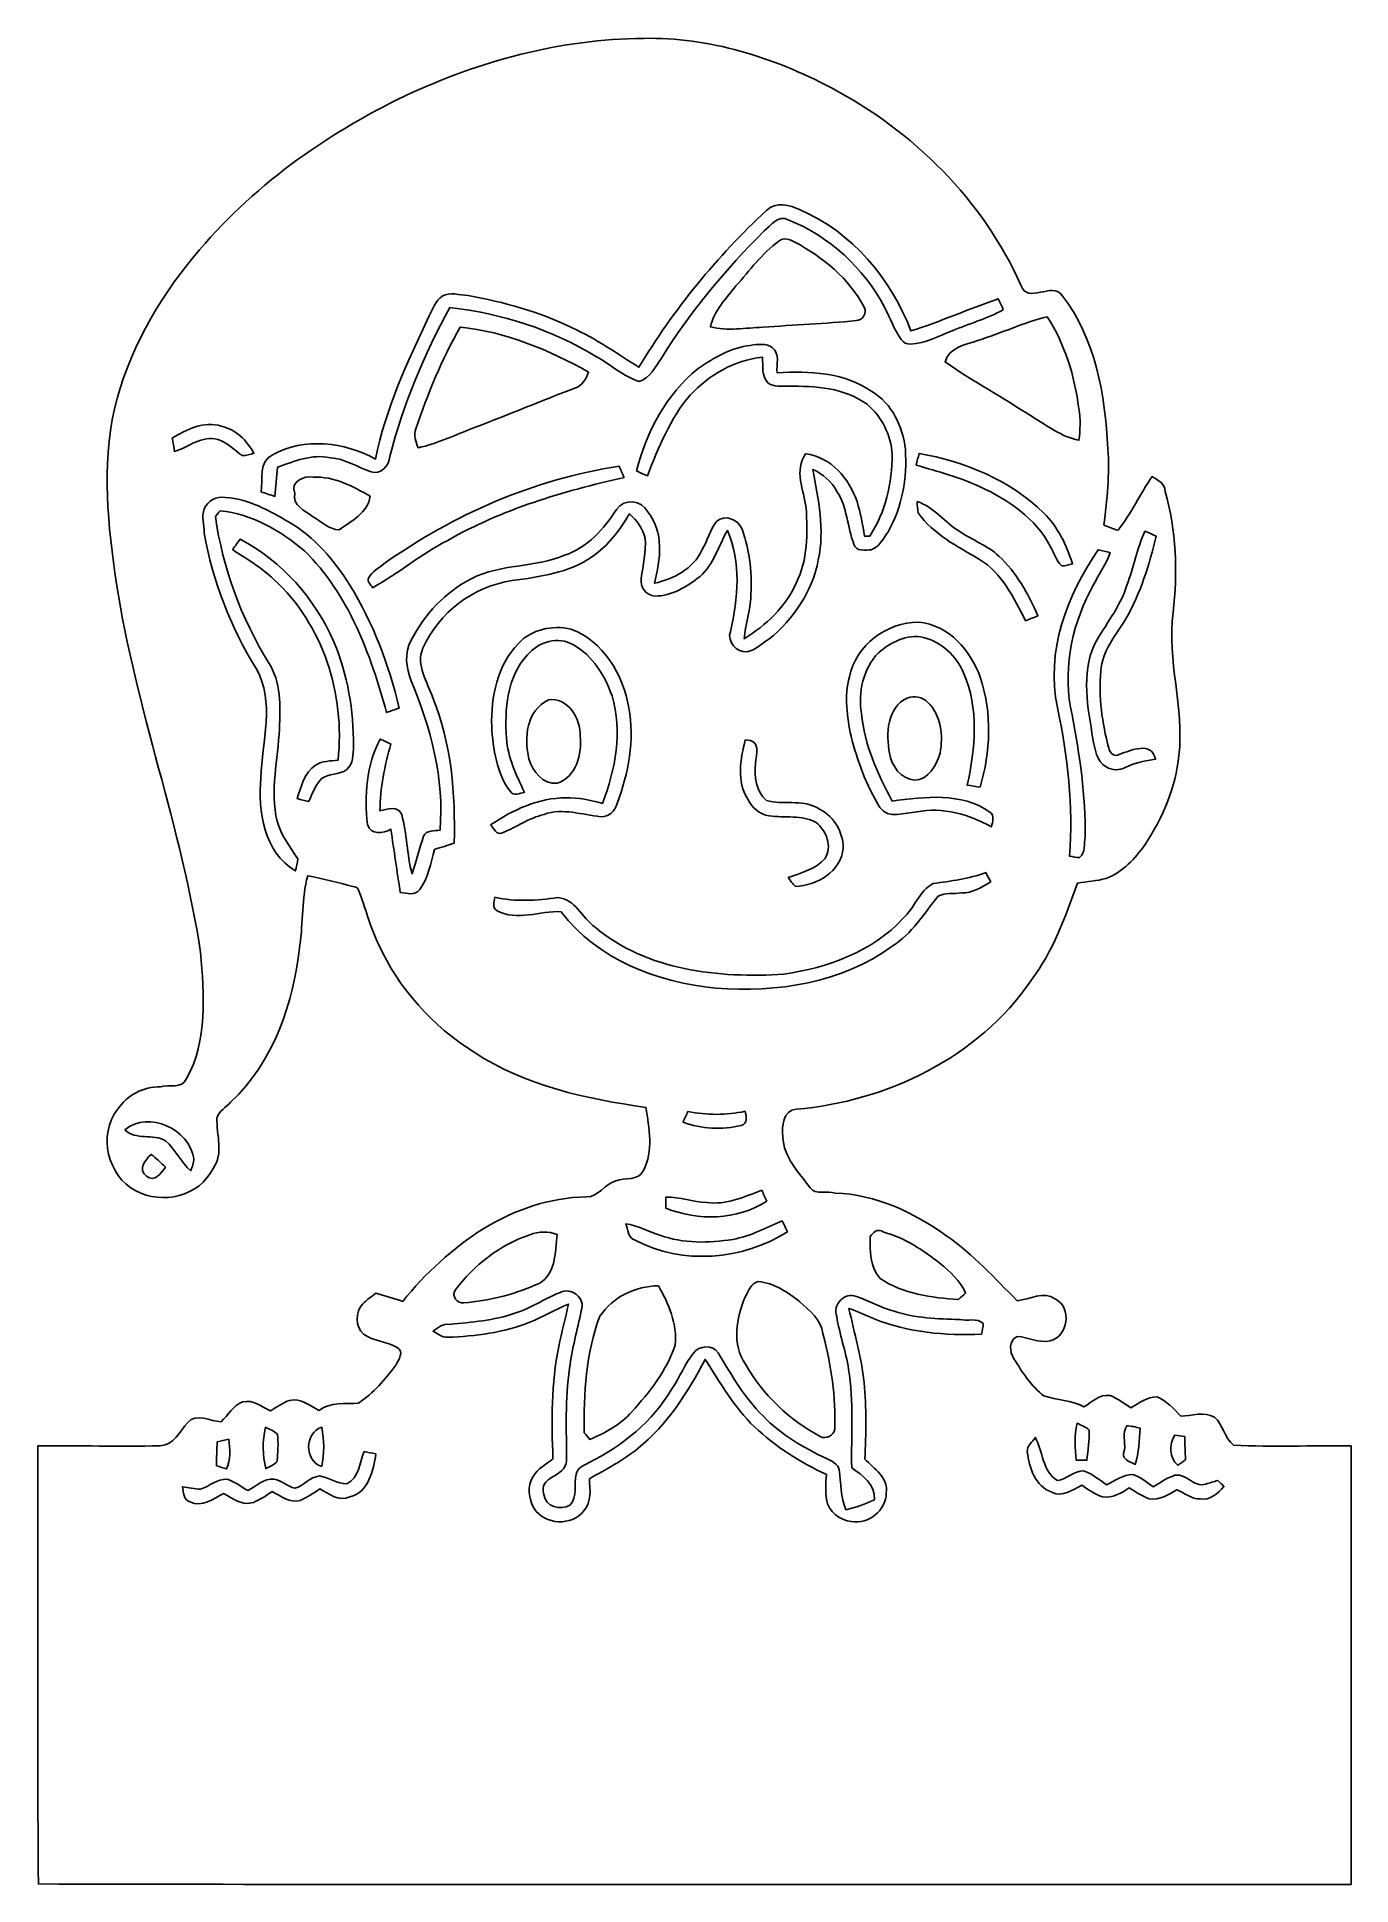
# Model space of a CAD drawing. Header units: centimetres. Extents: x -11.4 to 11.3, y -16 to 16.
import ezdxf

# ---------------------------------------------------------------- set-up
doc = ezdxf.new("R2010")
doc.units = ezdxf.units.CM
doc.header["$MEASUREMENT"] = 0
doc.layers.add('Camada 1', color=7, linetype='Continuous')

msp = doc.modelspace()

# ---------------------------------------------------------------- linework, layer by layer
at = {"layer": 'Camada 1', "color": 156}
for points, knots in [([(-5.0225, 14.97048), (-3.73521, 15.57655), (-2.32763, 15.95261), (-0.89994, 15.96425), (-0.89994, 15.96425), (0.2346, 15.98895), (1.34832, 15.63687), (2.34456, 15.11371), (2.34456, 15.11371), (3.76555, 14.36299), (4.9724, 13.17166), (5.63104, 11.69529), (5.63104, 11.69529), (5.75134, 11.35909), (6.16656, 11.76055), (6.34083, 11.52596), (6.34083, 11.52596), (6.9215, 10.77524), (7.08872, 9.7984), (7.13422, 8.87166), (7.13422, 8.87166), (7.16668, 8.42927), (7.12188, 7.98759), (7.06684, 7.54909), (7.06684, 7.54909), (7.14516, 7.51346), (7.22418, 7.4743), (7.31061, 7.4616), (7.31061, 7.4616), (7.54133, 7.74594), (7.69444, 8.08249), (7.89905, 8.38482), (7.89905, 8.38482), (7.99606, 8.32344), (8.12482, 8.27123), (8.12412, 8.13012), (8.12412, 8.13012), (8.3245, 7.45208), (8.33931, 6.73276), (8.26488, 6.03426), (8.26488, 6.03426), (8.15657, 5.20559), (8.45538, 4.39244), (8.36471, 3.56376), (8.36471, 3.56376), (8.30686, 3.01166), (8.08708, 2.48532), (7.78157, 2.0253), (7.78157, 2.0253), (7.60765, 1.77976), (7.39211, 1.54693), (7.10494, 1.43616), (7.10494, 1.43616), (6.94372, 1.39136), (6.7758, 1.38183), (6.61176, 1.35467), (6.61176, 1.35467), (6.39762, 0.76729), (6.18278, 0.17004), (5.80284, -0.33514), (5.80284, -0.33514), (4.89303, -1.66088), (3.31964, -2.41829), (1.74272, -2.55693), (1.74272, -2.55693), (1.51624, -2.56999), (1.49225, -2.85468), (1.51236, -3.03213), (1.51236, -3.03213), (1.524, -3.38843), (1.78752, -3.64314), (1.98226, -3.91372), (1.98226, -3.91372), (2.08033, -4.04601), (2.28141, -3.96169), (2.41618, -4.00473), (2.41618, -4.00473), (3.12314, -4.02872), (3.78425, -4.34658), (4.35116, -4.75015), (4.35116, -4.75015), (4.80519, -5.06659), (5.17737, -5.4797), (5.56648, -5.86916), (5.56648, -5.86916), (5.78167, -5.84553), (6.02439, -5.69348), (6.22653, -5.83847), (6.22653, -5.83847), (6.51792, -5.98064), (6.45125, -6.49217), (6.1341, -6.5592), (6.1341, -6.5592), (5.93619, -6.61), (5.75945, -6.49146), (5.56754, -6.48582), (5.56754, -6.48582), (5.41479, -6.55355), (5.43242, -6.74829), (5.50933, -6.8707), (5.50933, -6.8707), (5.65291, -7.10389), (5.80778, -7.34695), (6.02968, -7.51311), (6.02968, -7.51311), (6.2551, -7.59072), (6.50452, -7.57908), (6.71795, -7.70431), (6.71795, -7.70431), (6.86223, -7.62318), (6.98994, -7.47995), (7.17232, -7.50676), (7.17232, -7.50676), (7.30321, -7.55544), (7.41362, -7.64787), (7.53427, -7.71842), (7.53427, -7.71842), (7.6768, -7.63799), (7.81367, -7.53286), (7.98618, -7.53039), (7.98618, -7.53039), (8.15128, -7.6013), (8.27405, -7.73536), (8.39541, -7.86377), (8.39541, -7.86377), (8.58661, -7.8613), (8.80039, -7.77311), (8.97678, -7.88353), (8.97678, -7.88353), (9.13165, -8.00911), (9.14823, -8.24477), (9.30698, -8.36471), (9.30698, -8.36471), (9.98432, -8.40281), (10.66341, -8.3693), (11.34181, -8.37847), (11.34181, -8.37847), (11.34181, -10.90648), (11.34181, -13.43484), (11.34145, -15.96284), (11.34145, -15.96284), (3.77261, -15.95826), (-3.79659, -15.97342), (-11.36579, -15.95543), (-11.36579, -15.95543), (-11.3919, -13.4299), (-11.37003, -10.90401), (-11.37708, -8.37812), (-11.37708, -8.37812), (-10.67082, -8.37142), (-9.96421, -8.39329), (-9.2583, -8.376), (-9.2583, -8.376), (-9.02547, -8.36612), (-8.91893, -8.11883), (-8.78134, -7.97207), (-8.78134, -7.97207), (-8.64023, -7.80168), (-8.38941, -7.95514), (-8.20702, -7.96149), (-8.20702, -7.96149), (-8.08673, -7.84507), (-7.99536, -7.68244), (-7.83414, -7.61682), (-7.83414, -7.61682), (-7.6521, -7.57237), (-7.50923, -7.70502), (-7.35401, -7.76958), (-7.35401, -7.76958), (-7.24288, -7.71137), (-7.14199, -7.62917), (-7.02063, -7.59143), (-7.02063, -7.59143), (-6.82625, -7.54309), (-6.67244, -7.68914), (-6.51122, -7.76534), (-6.51122, -7.76534), (-6.30661, -7.61048), (-6.06178, -7.66022), (-5.8293, -7.63764), (-5.8293, -7.63764), (-5.56966, -7.47324), (-5.36963, -7.22559), (-5.18548, -6.98288), (-5.18548, -6.98288), (-5.13115, -6.89786), (-5.03696, -6.74405), (-5.15938, -6.67667), (-5.15938, -6.67667), (-5.33823, -6.56519), (-5.5686, -6.57013), (-5.74252, -6.44842), (-5.74252, -6.44842), (-5.88363, -6.31507), (-5.89315, -6.06249), (-5.75628, -5.92243), (-5.75628, -5.92243), (-5.68678, -5.85364), (-5.6067, -5.79684), (-5.53085, -5.73546), (-5.53085, -5.73546), (-5.37528, -5.78062), (-5.2197, -5.82965), (-5.06483, -5.87834), (-5.06483, -5.87834), (-4.28166, -4.91702), (-3.17112, -4.08975), (-1.88524, -4.07247), (-1.88524, -4.07247), (-1.67428, -4.07388), (-1.56774, -3.84457), (-1.37513, -3.79589), (-1.37513, -3.79589), (-1.22414, -3.73451), (-0.98143, -3.79801), (-0.90064, -3.61633), (-0.90064, -3.61633), (-0.71967, -3.2826), (-0.80292, -2.88043), (-0.85619, -2.52307), (-0.85619, -2.52307), (-1.88913, -2.37737), (-2.94393, -2.15406), (-3.82764, -1.57127), (-3.82764, -1.57127), (-4.54413, -1.12289), (-5.13221, -0.46884), (-5.48428, 0.30021), (-5.48428, 0.30021), (-5.62857, 0.60008), (-5.70759, 0.92498), (-5.82789, 1.23402), (-5.82789, 1.23402), (-5.83883, 1.27988), (-5.8868, 1.28729), (-5.92455, 1.29787), (-5.92455, 1.29787), (-6.18455, 1.36278), (-6.44525, 1.42663), (-6.70772, 1.48167), (-6.70772, 1.48167), (-6.81531, 1.0922), (-6.78603, 0.68051), (-6.84177, 0.28293), (-6.84177, 0.28293), (-6.95466, -0.71014), (-7.29156, -1.73673), (-8.04333, -2.43346), (-8.04333, -2.43346), (-8.11989, -2.52377), (-8.24971, -2.58657), (-8.27864, -2.70933), (-8.27864, -2.70933), (-8.28781, -3.00073), (-8.15622, -3.31893), (-8.34531, -3.57928), (-8.34531, -3.57928), (-8.57603, -4.06188), (-9.22973, -4.21816), (-9.68128, -3.96487), (-9.68128, -3.96487), (-10.16882, -3.71616), (-10.34239, -2.99261), (-9.99808, -2.5594), (-9.99808, -2.5594), (-9.83721, -2.31316), (-9.54864, -2.16323), (-9.25442, -2.16817), (-9.25442, -2.16817), (-9.11119, -2.11984), (-8.87518, -2.21086), (-8.80639, -2.02671), (-8.80639, -2.02671), (-8.43104, -1.36984), (-8.50194, -0.57009), (-8.56227, 0.15381), (-8.56227, 0.15381), (-8.88647, 2.31458), (-9.68587, 4.37233), (-10.0143, 6.53274), (-10.0143, 6.53274), (-10.16776, 7.52934), (-10.26971, 8.56015), (-10.05134, 9.55463), (-10.05134, 9.55463), (-9.81745, 10.53218), (-9.31298, 11.43106), (-8.66987, 12.19764), (-8.66987, 12.19764), (-7.69267, 13.39215), (-6.40574, 14.30267), (-5.0225, 14.97048), (-5.0225, 14.97048), (-5.0225, 14.97048), (-5.0225, 14.97048), (-5.0225, 14.97048)], [0, 0, 0, 0, 0.01333333, 0.01333333, 0.01333333, 0.01333333, 0.02666667, 0.02666667, 0.02666667, 0.02666667, 0.04, 0.04, 0.04, 0.04, 0.05333333, 0.05333333, 0.05333333, 0.05333333, 0.06666667, 0.06666667, 0.06666667, 0.06666667, 0.08, 0.08, 0.08, 0.08, 0.09333333, 0.09333333, 0.09333333, 0.09333333, 0.10666667, 0.10666667, 0.10666667, 0.10666667, 0.12, 0.12, 0.12, 0.12, 0.13333333, 0.13333333, 0.13333333, 0.13333333, 0.14666667, 0.14666667, 0.14666667, 0.14666667, 0.16, 0.16, 0.16, 0.16, 0.17333333, 0.17333333, 0.17333333, 0.17333333, 0.18666667, 0.18666667, 0.18666667, 0.18666667, 0.2, 0.2, 0.2, 0.2, 0.21333333, 0.21333333, 0.21333333, 0.21333333, 0.22666667, 0.22666667, 0.22666667, 0.22666667, 0.24, 0.24, 0.24, 0.24, 0.25333333, 0.25333333, 0.25333333, 0.25333333, 0.26666667, 0.26666667, 0.26666667, 0.26666667, 0.28, 0.28, 0.28, 0.28, 0.29333333, 0.29333333, 0.29333333, 0.29333333, 0.30666667, 0.30666667, 0.30666667, 0.30666667, 0.32, 0.32, 0.32, 0.32, 0.33333333, 0.33333333, 0.33333333, 0.33333333, 0.34666667, 0.34666667, 0.34666667, 0.34666667, 0.36, 0.36, 0.36, 0.36, 0.37333333, 0.37333333, 0.37333333, 0.37333333, 0.38666667, 0.38666667, 0.38666667, 0.38666667, 0.4, 0.4, 0.4, 0.4, 0.41333333, 0.41333333, 0.41333333, 0.41333333, 0.42666667, 0.42666667, 0.42666667, 0.42666667, 0.44, 0.44, 0.44, 0.44, 0.45333333, 0.45333333, 0.45333333, 0.45333333, 0.46666667, 0.46666667, 0.46666667, 0.46666667, 0.48, 0.48, 0.48, 0.48, 0.49333333, 0.49333333, 0.49333333, 0.49333333, 0.50666667, 0.50666667, 0.50666667, 0.50666667, 0.52, 0.52, 0.52, 0.52, 0.53333333, 0.53333333, 0.53333333, 0.53333333, 0.54666667, 0.54666667, 0.54666667, 0.54666667, 0.56, 0.56, 0.56, 0.56, 0.57333333, 0.57333333, 0.57333333, 0.57333333, 0.58666667, 0.58666667, 0.58666667, 0.58666667, 0.6, 0.6, 0.6, 0.6, 0.61333333, 0.61333333, 0.61333333, 0.61333333, 0.62666667, 0.62666667, 0.62666667, 0.62666667, 0.64, 0.64, 0.64, 0.64, 0.65333333, 0.65333333, 0.65333333, 0.65333333, 0.66666667, 0.66666667, 0.66666667, 0.66666667, 0.68, 0.68, 0.68, 0.68, 0.69333333, 0.69333333, 0.69333333, 0.69333333, 0.70666667, 0.70666667, 0.70666667, 0.70666667, 0.72, 0.72, 0.72, 0.72, 0.73333333, 0.73333333, 0.73333333, 0.73333333, 0.74666667, 0.74666667, 0.74666667, 0.74666667, 0.76, 0.76, 0.76, 0.76, 0.77333333, 0.77333333, 0.77333333, 0.77333333, 0.78666667, 0.78666667, 0.78666667, 0.78666667, 0.8, 0.8, 0.8, 0.8, 0.81333333, 0.81333333, 0.81333333, 0.81333333, 0.82666667, 0.82666667, 0.82666667, 0.82666667, 0.84, 0.84, 0.84, 0.84, 0.85333333, 0.85333333, 0.85333333, 0.85333333, 0.86666667, 0.86666667, 0.86666667, 0.86666667, 0.88, 0.88, 0.88, 0.88, 0.89333333, 0.89333333, 0.89333333, 0.89333333, 0.90666667, 0.90666667, 0.90666667, 0.90666667, 0.92, 0.92, 0.92, 0.92, 0.93333333, 0.93333333, 0.93333333, 0.93333333, 0.94666667, 0.94666667, 0.94666667, 0.94666667, 0.96, 0.96, 0.96, 0.96, 0.97333333, 0.97333333, 0.97333333, 0.97333333, 1, 1, 1, 1]), ([(1.22731, 12.98998), (0.37465, 12.19094), (-0.37536, 11.28007), (-0.97755, 10.27747), (-0.97755, 10.27747), (-1.35784, 10.51172), (-1.72226, 10.7763), (-2.13254, 10.95798), (-2.13254, 10.95798), (-2.69981, 11.23527), (-3.31399, 11.40531), (-3.93383, 11.51749), (-3.93383, 11.51749), (-4.07529, 11.52102), (-4.24815, 11.58875), (-4.37974, 11.50549), (-4.37974, 11.50549), (-4.49474, 11.42506), (-4.54554, 11.28677), (-4.60763, 11.16753), (-4.60763, 11.16753), (-4.97981, 10.36743), (-5.36363, 9.56098), (-5.53367, 8.68856), (-5.53367, 8.68856), (-6.07131, 8.98701), (-6.76663, 9.06427), (-7.31873, 8.763), (-7.31873, 8.763), (-7.55862, 8.65082), (-7.47854, 8.32732), (-7.51381, 8.12306), (-7.51381, 8.12306), (-7.43514, 8.09484), (-7.35542, 8.06838), (-7.27534, 8.04369), (-7.27534, 8.04369), (-7.25699, 8.2109), (-7.24641, 8.37882), (-7.23159, 8.54604), (-7.23159, 8.54604), (-6.94161, 8.65117), (-6.63504, 8.78064), (-6.32037, 8.71114), (-6.32037, 8.71114), (-6.06249, 8.69774), (-5.84906, 8.54675), (-5.61234, 8.46667), (-5.61234, 8.46667), (-5.44759, 8.40987), (-5.29766, 8.58061), (-5.28496, 8.73407), (-5.28496, 8.73407), (-5.0613, 9.63612), (-4.693, 10.49726), (-4.2478, 11.31111), (-4.2478, 11.31111), (-3.35492, 11.20775), (-2.48003, 10.93047), (-1.71238, 10.45774), (-1.71238, 10.45774), (-1.46473, 10.32051), (-1.24848, 10.11837), (-0.97473, 10.033), (-0.97473, 10.033), (-0.78211, 10.09121), (-0.69321, 10.27889), (-0.58984, 10.43305), (-0.58984, 10.43305), (-0.09278, 11.23985), (0.52352, 11.96799), (1.19168, 12.63721), (1.19168, 12.63721), (1.30528, 12.73175), (1.43581, 12.91661), (1.60549, 12.827), (1.60549, 12.827), (2.3181, 12.54442), (2.91077, 11.99021), (3.27201, 11.31711), (3.27201, 11.31711), (3.36656, 11.12873), (3.43958, 10.9287), (3.55917, 10.75373), (3.55917, 10.75373), (3.59551, 10.70434), (3.65795, 10.67082), (3.72039, 10.67576), (3.72039, 10.67576), (3.97722, 10.68811), (4.20441, 10.81617), (4.439, 10.90613), (4.439, 10.90613), (4.73393, 11.02924), (5.04507, 11.11603), (5.32624, 11.2716), (5.32624, 11.2716), (5.29731, 11.33475), (5.26803, 11.39754), (5.2384, 11.46034), (5.2384, 11.46034), (4.73075, 11.28712), (4.23968, 11.06699), (3.72886, 10.90366), (3.72886, 10.90366), (3.38067, 11.80818), (2.71427, 12.61004), (1.81257, 12.99845), (1.81257, 12.99845), (1.6323, 13.08382), (1.38677, 13.14803), (1.22731, 12.98998), (1.22731, 12.98998), (1.22731, 12.98998), (1.22731, 12.98998), (1.22731, 12.98998)], [0, 0, 0, 0, 0.03333333, 0.03333333, 0.03333333, 0.03333333, 0.06666667, 0.06666667, 0.06666667, 0.06666667, 0.1, 0.1, 0.1, 0.1, 0.13333333, 0.13333333, 0.13333333, 0.13333333, 0.16666667, 0.16666667, 0.16666667, 0.16666667, 0.2, 0.2, 0.2, 0.2, 0.23333333, 0.23333333, 0.23333333, 0.23333333, 0.26666667, 0.26666667, 0.26666667, 0.26666667, 0.3, 0.3, 0.3, 0.3, 0.33333333, 0.33333333, 0.33333333, 0.33333333, 0.36666667, 0.36666667, 0.36666667, 0.36666667, 0.4, 0.4, 0.4, 0.4, 0.43333333, 0.43333333, 0.43333333, 0.43333333, 0.46666667, 0.46666667, 0.46666667, 0.46666667, 0.5, 0.5, 0.5, 0.5, 0.53333333, 0.53333333, 0.53333333, 0.53333333, 0.56666667, 0.56666667, 0.56666667, 0.56666667, 0.6, 0.6, 0.6, 0.6, 0.63333333, 0.63333333, 0.63333333, 0.63333333, 0.66666667, 0.66666667, 0.66666667, 0.66666667, 0.7, 0.7, 0.7, 0.7, 0.73333333, 0.73333333, 0.73333333, 0.73333333, 0.76666667, 0.76666667, 0.76666667, 0.76666667, 0.8, 0.8, 0.8, 0.8, 0.83333333, 0.83333333, 0.83333333, 0.83333333, 0.86666667, 0.86666667, 0.86666667, 0.86666667, 0.9, 0.9, 0.9, 0.9, 0.93333333, 0.93333333, 0.93333333, 0.93333333, 1, 1, 1, 1]), ([(1.44251, 12.45764), (1.15217, 12.24351), (0.93698, 11.95035), (0.70026, 11.68294), (0.70026, 11.68294), (0.52846, 11.46493), (0.32209, 11.25396), (0.25929, 10.97386), (0.25929, 10.97386), (0.55668, 10.90048), (0.86607, 10.95904), (1.16734, 10.96716), (1.16734, 10.96716), (1.70533, 11.01231), (2.24578, 11.02642), (2.78271, 11.08392), (2.78271, 11.08392), (2.89384, 11.0871), (2.97815, 11.21692), (2.92029, 11.31605), (2.92029, 11.31605), (2.65889, 11.81241), (2.20416, 12.17859), (1.71803, 12.44282), (1.71803, 12.44282), (1.63477, 12.48904), (1.52541, 12.52643), (1.44251, 12.45764), (1.44251, 12.45764), (1.44251, 12.45764), (1.44251, 12.45764), (1.44251, 12.45764)], [0, 0, 0, 0, 0.11111111, 0.11111111, 0.11111111, 0.11111111, 0.22222222, 0.22222222, 0.22222222, 0.22222222, 0.33333333, 0.33333333, 0.33333333, 0.33333333, 0.44444444, 0.44444444, 0.44444444, 0.44444444, 0.55555556, 0.55555556, 0.55555556, 0.55555556, 0.66666667, 0.66666667, 0.66666667, 0.66666667, 0.77777778, 0.77777778, 0.77777778, 0.77777778, 1, 1, 1, 1]), ([(-4.07317, 10.96998), (-4.38291, 10.41082), (-4.63374, 9.81922), (-4.83694, 9.21385), (-4.83694, 9.21385), (-4.88068, 9.10272), (-4.83694, 8.98842), (-4.79884, 8.8833), (-4.79884, 8.8833), (-4.45241, 8.95562), (-4.13526, 9.11684), (-3.80577, 9.24066), (-3.80577, 9.24066), (-3.22898, 9.45797), (-2.661, 9.69751), (-2.08492, 9.91694), (-2.08492, 9.91694), (-1.95933, 9.95539), (-1.88983, 10.07569), (-1.84856, 10.19246), (-1.84856, 10.19246), (-2.53436, 10.57804), (-3.28401, 10.89025), (-4.07317, 10.96998), (-4.07317, 10.96998), (-4.07317, 10.96998), (-4.07317, 10.96998), (-4.07317, 10.96998)], [0, 0, 0, 0, 0.125, 0.125, 0.125, 0.125, 0.25, 0.25, 0.25, 0.25, 0.375, 0.375, 0.375, 0.375, 0.5, 0.5, 0.5, 0.5, 0.625, 0.625, 0.625, 0.625, 0.75, 0.75, 0.75, 0.75, 1, 1, 1, 1]), ([(4.88738, 10.74067), (4.67289, 10.66447), (4.38961, 10.62461), (4.31976, 10.3692), (4.31976, 10.3692), (4.80483, 10.02771), (5.32765, 9.74584), (5.82436, 9.42199), (5.82436, 9.42199), (6.08295, 9.26712), (6.33095, 9.07344), (6.63363, 9.01347), (6.63363, 9.01347), (6.65762, 9.19515), (6.66503, 9.38036), (6.63187, 9.56134), (6.63187, 9.56134), (6.56167, 10.12084), (6.3948, 10.67541), (6.08365, 11.14954), (6.08365, 11.14954), (5.67443, 11.04477), (5.28884, 10.86873), (4.88738, 10.74067), (4.88738, 10.74067), (4.88738, 10.74067), (4.88738, 10.74067), (4.88738, 10.74067)], [0, 0, 0, 0, 0.125, 0.125, 0.125, 0.125, 0.25, 0.25, 0.25, 0.25, 0.375, 0.375, 0.375, 0.375, 0.5, 0.5, 0.5, 0.5, 0.625, 0.625, 0.625, 0.625, 0.75, 0.75, 0.75, 0.75, 1, 1, 1, 1]), ([(0.94933, 10.65459), (0.6163, 10.61367), (0.31821, 10.44081), (0.04621, 10.25454), (0.04621, 10.25454), (-0.50377, 9.81463), (-0.84878, 9.15952), (-1.01706, 8.48395), (-1.01706, 8.48395), (-0.95568, 8.45502), (-0.89429, 8.42645), (-0.8322, 8.39858), (-0.8322, 8.39858), (-0.63535, 8.88718), (-0.44133, 9.38918), (-0.09208, 9.79346), (-0.09208, 9.79346), (0.23566, 10.14624), (0.67522, 10.39742), (1.15746, 10.45175), (1.15746, 10.45175), (1.17475, 10.2997), (1.13489, 10.12225), (1.25659, 10.00407), (1.25659, 10.00407), (1.35855, 9.93069), (1.48696, 9.94939), (1.60443, 9.94727), (1.60443, 9.94727), (2.07116, 9.95468), (2.57881, 9.92117), (2.96933, 9.63612), (2.96933, 9.63612), (3.22192, 9.42128), (3.38914, 9.10061), (3.40148, 8.76688), (3.40148, 8.76688), (3.40607, 8.2744), (3.29177, 7.77028), (3.01484, 7.35683), (3.01484, 7.35683), (2.99156, 7.35718), (2.94534, 7.35753), (2.92241, 7.35753), (2.92241, 7.35753), (2.89525, 7.55862), (2.85362, 7.75794), (2.79753, 7.95302), (2.79753, 7.95302), (2.65571, 8.3506), (2.34844, 8.72455), (1.90606, 8.78029), (1.90606, 8.78029), (1.70286, 8.4896), (1.8736, 8.1534), (1.91347, 7.84437), (1.91347, 7.84437), (1.94698, 7.40763), (1.94381, 6.94619), (1.74413, 6.54509), (1.74413, 6.54509), (1.56457, 6.13163), (1.21991, 5.81484), (0.84243, 5.58236), (0.84243, 5.58236), (0.86783, 5.81484), (0.93451, 6.04026), (0.95532, 6.27309), (0.95532, 6.27309), (0.98425, 6.67773), (0.9465, 7.09189), (0.80574, 7.47395), (0.80574, 7.47395), (0.74436, 7.6394), (0.50412, 7.74524), (0.36477, 7.60871), (0.36477, 7.60871), (0.24518, 7.46513), (0.21131, 7.27075), (0.11254, 7.11376), (0.11254, 7.11376), (-0.03669, 6.78709), (-0.37571, 6.61952), (-0.70767, 6.54085), (-0.70767, 6.54085), (-0.60431, 6.94902), (-0.53869, 7.42844), (-0.82832, 7.77946), (-0.82832, 7.77946), (-0.92075, 7.9816), (-1.24389, 8.01229), (-1.36137, 7.82002), (-1.36137, 7.82002), (-1.58538, 7.48171), (-1.86937, 7.1561), (-2.26589, 7.02451), (-2.26589, 7.02451), (-2.77918, 6.80438), (-3.37114, 6.88269), (-3.86962, 6.62199), (-3.86962, 6.62199), (-4.324, 6.3941), (-4.68877, 6.00498), (-4.91843, 5.55449), (-4.91843, 5.55449), (-5.03978, 5.34141), (-5.00415, 5.0733), (-4.91878, 4.85281), (-4.91878, 4.85281), (-4.578, 4.04072), (-4.34305, 3.15771), (-4.41819, 2.27083), (-4.41819, 2.27083), (-4.51414, 2.2539), (-4.65596, 2.27718), (-4.70253, 2.16853), (-4.70253, 2.16853), (-4.77979, 1.95509), (-4.82882, 1.73249), (-4.90291, 1.51765), (-4.90291, 1.51765), (-4.99569, 1.85349), (-4.98793, 2.20945), (-5.08176, 2.54353), (-5.08176, 2.54353), (-5.14773, 2.69699), (-5.33576, 2.63349), (-5.45888, 2.60703), (-5.45888, 2.60703), (-5.45289, 2.99896), (-5.37986, 3.38526), (-5.26803, 3.75955), (-5.26803, 3.75955), (-5.32977, 3.78919), (-5.3915, 3.81811), (-5.45359, 3.84598), (-5.45359, 3.84598), (-5.68995, 3.3976), (-5.73511, 2.86385), (-5.67408, 2.36855), (-5.67408, 2.36855), (-5.61799, 2.18087), (-5.4042, 2.20768), (-5.27015, 2.28812), (-5.27015, 2.28812), (-5.21123, 1.92264), (-5.16502, 1.5554), (-5.10575, 1.18992), (-5.10575, 1.18992), (-4.99428, 1.17793), (-4.85246, 1.13665), (-4.77097, 1.24213), (-4.77097, 1.24213), (-4.61998, 1.44251), (-4.5787, 1.70145), (-4.51485, 1.93816), (-4.51485, 1.93816), (-4.40126, 1.97273), (-4.2859, 2.00484), (-4.17407, 2.04682), (-4.17407, 2.04682), (-4.15078, 2.89631), (-4.21993, 3.7659), (-4.54413, 4.56001), (-4.54413, 4.56001), (-4.63409, 4.83447), (-4.8454, 5.11845), (-4.71417, 5.41867), (-4.71417, 5.41867), (-4.44041, 6.03391), (-3.83928, 6.49005), (-3.17147, 6.58601), (-3.17147, 6.58601), (-2.69452, 6.65445), (-2.18546, 6.71583), (-1.78364, 7.00546), (-1.78364, 7.00546), (-1.50601, 7.18608), (-1.31057, 7.46054), (-1.14194, 7.73959), (-1.14194, 7.73959), (-1.01635, 7.62706), (-0.90452, 7.48453), (-0.8696, 7.31626), (-0.8696, 7.31626), (-0.85019, 7.08448), (-0.90593, 6.85412), (-0.93804, 6.62517), (-0.93804, 6.62517), (-0.96449, 6.47665), (-0.85513, 6.32883), (-0.70203, 6.31931), (-0.70203, 6.31931), (-0.40781, 6.31578), (-0.14429, 6.48476), (0.07973, 6.65868), (0.07973, 6.65868), (0.32173, 6.8707), (0.39758, 7.1882), (0.55421, 7.45596), (0.55421, 7.45596), (0.79304, 6.89963), (0.74189, 6.28297), (0.6036, 5.70865), (0.6036, 5.70865), (0.54434, 5.52732), (0.71261, 5.3407), (0.89535, 5.35411), (0.89535, 5.35411), (1.03893, 5.38692), (1.14829, 5.49663), (1.26929, 5.57318), (1.26929, 5.57318), (1.69439, 5.91749), (2.026, 6.4008), (2.12443, 6.94478), (2.12443, 6.94478), (2.24049, 7.46619), (2.12513, 7.99536), (2.03129, 8.51006), (2.03129, 8.51006), (2.2031, 8.42574), (2.35726, 8.30262), (2.44722, 8.12906), (2.44722, 8.12906), (2.62643, 7.85424), (2.62714, 7.51593), (2.74002, 7.21677), (2.74002, 7.21677), (2.76542, 7.08448), (2.94958, 7.11341), (3.03742, 7.12152), (3.03742, 7.12152), (3.18276, 7.16315), (3.24838, 7.31732), (3.33163, 7.42809), (3.33163, 7.42809), (3.57964, 7.85671), (3.66395, 8.36683), (3.63149, 8.85684), (3.63149, 8.85684), (3.58951, 9.24913), (3.39937, 9.65165), (3.04976, 9.85732), (3.04976, 9.85732), (2.57351, 10.19034), (1.97062, 10.21292), (1.41111, 10.18293), (1.41111, 10.18293), (1.39912, 10.32475), (1.46509, 10.51278), (1.33315, 10.61085), (1.33315, 10.61085), (1.22731, 10.7001), (1.0728, 10.67259), (0.94933, 10.65459), (0.94933, 10.65459), (0.94933, 10.65459), (0.94933, 10.65459), (0.94933, 10.65459)], [0, 0, 0, 0, 0.01515152, 0.01515152, 0.01515152, 0.01515152, 0.03030303, 0.03030303, 0.03030303, 0.03030303, 0.04545455, 0.04545455, 0.04545455, 0.04545455, 0.06060606, 0.06060606, 0.06060606, 0.06060606, 0.07575758, 0.07575758, 0.07575758, 0.07575758, 0.09090909, 0.09090909, 0.09090909, 0.09090909, 0.10606061, 0.10606061, 0.10606061, 0.10606061, 0.12121212, 0.12121212, 0.12121212, 0.12121212, 0.13636364, 0.13636364, 0.13636364, 0.13636364, 0.15151515, 0.15151515, 0.15151515, 0.15151515, 0.16666667, 0.16666667, 0.16666667, 0.16666667, 0.18181818, 0.18181818, 0.18181818, 0.18181818, 0.1969697, 0.1969697, 0.1969697, 0.1969697, 0.21212121, 0.21212121, 0.21212121, 0.21212121, 0.22727273, 0.22727273, 0.22727273, 0.22727273, 0.24242424, 0.24242424, 0.24242424, 0.24242424, 0.25757576, 0.25757576, 0.25757576, 0.25757576, 0.27272727, 0.27272727, 0.27272727, 0.27272727, 0.28787879, 0.28787879, 0.28787879, 0.28787879, 0.3030303, 0.3030303, 0.3030303, 0.3030303, 0.31818182, 0.31818182, 0.31818182, 0.31818182, 0.33333333, 0.33333333, 0.33333333, 0.33333333, 0.34848485, 0.34848485, 0.34848485, 0.34848485, 0.36363636, 0.36363636, 0.36363636, 0.36363636, 0.37878788, 0.37878788, 0.37878788, 0.37878788, 0.39393939, 0.39393939, 0.39393939, 0.39393939, 0.40909091, 0.40909091, 0.40909091, 0.40909091, 0.42424242, 0.42424242, 0.42424242, 0.42424242, 0.43939394, 0.43939394, 0.43939394, 0.43939394, 0.45454545, 0.45454545, 0.45454545, 0.45454545, 0.46969697, 0.46969697, 0.46969697, 0.46969697, 0.48484848, 0.48484848, 0.48484848, 0.48484848, 0.5, 0.5, 0.5, 0.5, 0.51515152, 0.51515152, 0.51515152, 0.51515152, 0.53030303, 0.53030303, 0.53030303, 0.53030303, 0.54545455, 0.54545455, 0.54545455, 0.54545455, 0.56060606, 0.56060606, 0.56060606, 0.56060606, 0.57575758, 0.57575758, 0.57575758, 0.57575758, 0.59090909, 0.59090909, 0.59090909, 0.59090909, 0.60606061, 0.60606061, 0.60606061, 0.60606061, 0.62121212, 0.62121212, 0.62121212, 0.62121212, 0.63636364, 0.63636364, 0.63636364, 0.63636364, 0.65151515, 0.65151515, 0.65151515, 0.65151515, 0.66666667, 0.66666667, 0.66666667, 0.66666667, 0.68181818, 0.68181818, 0.68181818, 0.68181818, 0.6969697, 0.6969697, 0.6969697, 0.6969697, 0.71212121, 0.71212121, 0.71212121, 0.71212121, 0.72727273, 0.72727273, 0.72727273, 0.72727273, 0.74242424, 0.74242424, 0.74242424, 0.74242424, 0.75757576, 0.75757576, 0.75757576, 0.75757576, 0.77272727, 0.77272727, 0.77272727, 0.77272727, 0.78787879, 0.78787879, 0.78787879, 0.78787879, 0.8030303, 0.8030303, 0.8030303, 0.8030303, 0.81818182, 0.81818182, 0.81818182, 0.81818182, 0.83333333, 0.83333333, 0.83333333, 0.83333333, 0.84848485, 0.84848485, 0.84848485, 0.84848485, 0.86363636, 0.86363636, 0.86363636, 0.86363636, 0.87878788, 0.87878788, 0.87878788, 0.87878788, 0.89393939, 0.89393939, 0.89393939, 0.89393939, 0.90909091, 0.90909091, 0.90909091, 0.90909091, 0.92424242, 0.92424242, 0.92424242, 0.92424242, 0.93939394, 0.93939394, 0.93939394, 0.93939394, 0.95454545, 0.95454545, 0.95454545, 0.95454545, 0.96969697, 0.96969697, 0.96969697, 0.96969697, 1, 1, 1, 1]), ([(-9.05228, 9.05016), (-9.04205, 8.99195), (-9.02194, 8.87554), (-9.01171, 8.81733), (-9.01171, 8.81733), (-8.76441, 8.90023), (-8.53722, 9.10519), (-8.26064, 9.02617), (-8.26064, 9.02617), (-8.09378, 8.98137), (-7.98266, 8.83673), (-7.84013, 8.74889), (-7.84013, 8.74889), (-7.77134, 8.74889), (-7.70537, 8.77252), (-7.63905, 8.78875), (-7.63905, 8.78875), (-7.75935, 9.00642), (-7.95055, 9.20644), (-8.20279, 9.25759), (-8.20279, 9.25759), (-8.50512, 9.35531), (-8.80039, 9.19833), (-9.05228, 9.05016), (-9.05228, 9.05016), (-9.05228, 9.05016), (-9.05228, 9.05016), (-9.05228, 9.05016)], [0, 0, 0, 0, 0.125, 0.125, 0.125, 0.125, 0.25, 0.25, 0.25, 0.25, 0.375, 0.375, 0.375, 0.375, 0.5, 0.5, 0.5, 0.5, 0.625, 0.625, 0.625, 0.625, 0.75, 0.75, 0.75, 0.75, 1, 1, 1, 1]), ([(3.86891, 8.78558), (3.85233, 8.7189), (3.83575, 8.65223), (3.81952, 8.5852), (3.81952, 8.5852), (4.19135, 8.46808), (4.57447, 8.37988), (4.92619, 8.20737), (4.92619, 8.20737), (5.41655, 7.98618), (5.88892, 7.65986), (6.14257, 7.17127), (6.14257, 7.17127), (6.20995, 7.06296), (6.24029, 6.92714), (6.33871, 6.84001), (6.33871, 6.84001), (6.40186, 6.84318), (6.46324, 6.86012), (6.52498, 6.87388), (6.52498, 6.87388), (6.42267, 7.19737), (6.27309, 7.51558), (6.02544, 7.75406), (6.02544, 7.75406), (5.44759, 8.32556), (4.65949, 8.64729), (3.86891, 8.78558), (3.86891, 8.78558), (3.86891, 8.78558), (3.86891, 8.78558), (3.86891, 8.78558)], [0, 0, 0, 0, 0.11111111, 0.11111111, 0.11111111, 0.11111111, 0.22222222, 0.22222222, 0.22222222, 0.22222222, 0.33333333, 0.33333333, 0.33333333, 0.33333333, 0.44444444, 0.44444444, 0.44444444, 0.44444444, 0.55555556, 0.55555556, 0.55555556, 0.55555556, 0.66666667, 0.66666667, 0.66666667, 0.66666667, 0.77777778, 0.77777778, 0.77777778, 0.77777778, 1, 1, 1, 1]), ([(-6.93138, 8.09696), (-6.98465, 7.88141), (-6.75358, 7.79851), (-6.62376, 7.69479), (-6.62376, 7.69479), (-6.47665, 7.61294), (-6.33836, 7.46936), (-6.16444, 7.46584), (-6.16444, 7.46584), (-5.94995, 7.61224), (-5.67302, 7.76146), (-5.62469, 8.04439), (-5.62469, 8.04439), (-5.92773, 8.21831), (-6.25334, 8.39223), (-6.61423, 8.37636), (-6.61423, 8.37636), (-6.76557, 8.40669), (-7.02063, 8.30157), (-6.93138, 8.09696), (-6.93138, 8.09696), (-6.93138, 8.09696), (-6.93138, 8.09696), (-6.93138, 8.09696)], [0, 0, 0, 0, 0.14285714, 0.14285714, 0.14285714, 0.14285714, 0.28571429, 0.28571429, 0.28571429, 0.28571429, 0.42857143, 0.42857143, 0.42857143, 0.42857143, 0.57142857, 0.57142857, 0.57142857, 0.57142857, 0.71428571, 0.71428571, 0.71428571, 0.71428571, 1, 1, 1, 1]), ([(-5.39256, 6.87529), (-5.47793, 6.79732), (-5.59823, 6.74617), (-5.65221, 6.63857), (-5.65221, 6.63857), (-5.68325, 6.5726), (-5.61799, 6.51475), (-5.58518, 6.46395), (-5.58518, 6.46395), (-5.13856, 6.71195), (-4.74204, 7.04779), (-4.28554, 7.2831), (-4.28554, 7.2831), (-3.34045, 7.82179), (-2.29023, 8.13259), (-1.23508, 8.37036), (-1.23508, 8.37036), (-1.26224, 8.43527), (-1.29046, 8.49983), (-1.31904, 8.56368), (-1.31904, 8.56368), (-2.78977, 8.34566), (-4.18218, 7.72901), (-5.39256, 6.87529), (-5.39256, 6.87529), (-5.39256, 6.87529), (-5.39256, 6.87529), (-5.39256, 6.87529)], [0, 0, 0, 0, 0.125, 0.125, 0.125, 0.125, 0.25, 0.25, 0.25, 0.25, 0.375, 0.375, 0.375, 0.375, 0.5, 0.5, 0.5, 0.5, 0.625, 0.625, 0.625, 0.625, 0.75, 0.75, 0.75, 0.75, 1, 1, 1, 1]), ([(-8.49806, 7.82743), (-8.54745, 7.6962), (-8.50089, 7.54733), (-8.49701, 7.41221), (-8.49701, 7.41221), (-8.35343, 6.58177), (-8.04157, 5.78167), (-7.59989, 5.06413), (-7.59989, 5.06413), (-7.26405, 4.48769), (-7.5057, 3.80118), (-7.51734, 3.17782), (-7.51734, 3.17782), (-7.5692, 2.59997), (-7.46548, 1.89089), (-6.92079, 1.56669), (-6.92079, 1.56669), (-6.90457, 1.63477), (-6.88093, 1.7018), (-6.88058, 1.77236), (-6.88058, 1.77236), (-7.00405, 1.98649), (-7.17762, 2.18193), (-7.23618, 2.42817), (-7.23618, 2.42817), (-7.36247, 2.95381), (-7.22101, 3.49532), (-7.19737, 4.02484), (-7.19737, 4.02484), (-7.1815, 4.40831), (-7.16527, 4.83588), (-7.38752, 5.17031), (-7.38752, 5.17031), (-7.85707, 5.94148), (-8.17739, 6.80156), (-8.3058, 7.6962), (-8.3058, 7.6962), (-8.27793, 7.72866), (-8.25041, 7.76111), (-8.2229, 7.79357), (-8.2229, 7.79357), (-7.67292, 7.73783), (-7.17868, 7.4489), (-6.76381, 7.10071), (-6.76381, 7.10071), (-6.00146, 6.35176), (-5.61869, 5.31601), (-5.34353, 4.3053), (-5.34353, 4.3053), (-5.27015, 4.32964), (-5.19748, 4.35575), (-5.12551, 4.38291), (-5.12551, 4.38291), (-5.30578, 5.12657), (-5.57213, 5.85682), (-5.97958, 6.50769), (-5.97958, 6.50769), (-6.25016, 6.9402), (-6.59236, 7.34377), (-7.03756, 7.60271), (-7.03756, 7.60271), (-7.37623, 7.79886), (-7.73148, 7.99782), (-8.13047, 8.02464), (-8.13047, 8.02464), (-8.28216, 8.05215), (-8.4395, 7.96678), (-8.49806, 7.82743), (-8.49806, 7.82743), (-8.49806, 7.82743), (-8.49806, 7.82743), (-8.49806, 7.82743)], [0, 0, 0, 0, 0.05263158, 0.05263158, 0.05263158, 0.05263158, 0.10526316, 0.10526316, 0.10526316, 0.10526316, 0.15789474, 0.15789474, 0.15789474, 0.15789474, 0.21052632, 0.21052632, 0.21052632, 0.21052632, 0.26315789, 0.26315789, 0.26315789, 0.26315789, 0.31578947, 0.31578947, 0.31578947, 0.31578947, 0.36842105, 0.36842105, 0.36842105, 0.36842105, 0.42105263, 0.42105263, 0.42105263, 0.42105263, 0.47368421, 0.47368421, 0.47368421, 0.47368421, 0.52631579, 0.52631579, 0.52631579, 0.52631579, 0.57894737, 0.57894737, 0.57894737, 0.57894737, 0.63157895, 0.63157895, 0.63157895, 0.63157895, 0.68421053, 0.68421053, 0.68421053, 0.68421053, 0.73684211, 0.73684211, 0.73684211, 0.73684211, 0.78947368, 0.78947368, 0.78947368, 0.78947368, 0.84210526, 0.84210526, 0.84210526, 0.84210526, 0.89473684, 0.89473684, 0.89473684, 0.89473684, 1, 1, 1, 1]), ([(3.83575, 7.95549), (3.83963, 7.88917), (3.83716, 7.82108), (3.8548, 7.75617), (3.8548, 7.75617), (4.11551, 7.3847), (4.53355, 7.18009), (4.91349, 6.95431), (4.91349, 6.95431), (5.30684, 6.71971), (5.5058, 6.28297), (5.71182, 5.89315), (5.71182, 5.89315), (5.78344, 5.92032), (5.85435, 5.94854), (5.9249, 5.97853), (5.9249, 5.97853), (5.75663, 6.35529), (5.55378, 6.72924), (5.24792, 7.01216), (5.24792, 7.01216), (5.05143, 7.19737), (4.79319, 7.2838), (4.57376, 7.43338), (4.57376, 7.43338), (4.31306, 7.5886), (4.13244, 7.85742), (3.83575, 7.95549), (3.83575, 7.95549), (3.83575, 7.95549), (3.83575, 7.95549), (3.83575, 7.95549)], [0, 0, 0, 0, 0.11111111, 0.11111111, 0.11111111, 0.11111111, 0.22222222, 0.22222222, 0.22222222, 0.22222222, 0.33333333, 0.33333333, 0.33333333, 0.33333333, 0.44444444, 0.44444444, 0.44444444, 0.44444444, 0.55555556, 0.55555556, 0.55555556, 0.55555556, 0.66666667, 0.66666667, 0.66666667, 0.66666667, 0.77777778, 0.77777778, 0.77777778, 0.77777778, 1, 1, 1, 1]), ([(7.77416, 7.44361), (7.63905, 7.14269), (7.58331, 6.81461), (7.46407, 6.50769), (7.46407, 6.50769), (7.35224, 6.1281), (7.08519, 5.82507), (6.9021, 5.48111), (6.9021, 5.48111), (6.66856, 4.96253), (6.7885, 4.38609), (6.87705, 3.84986), (6.87705, 3.84986), (6.9088, 3.67912), (6.93491, 3.4604), (7.10706, 3.36726), (7.10706, 3.36726), (7.20831, 3.30059), (7.33707, 3.30024), (7.44291, 3.35739), (7.44291, 3.35739), (7.60448, 3.43888), (7.78122, 3.47451), (7.96008, 3.49673), (7.96008, 3.49673), (7.8867, 3.81247), (7.54098, 3.65619), (7.33284, 3.58069), (7.33284, 3.58069), (7.24711, 3.52637), (7.16562, 3.60715), (7.15081, 3.69041), (7.15081, 3.69041), (7.03298, 4.12291), (6.97371, 4.57518), (7.01181, 5.0232), (7.01181, 5.0232), (7.03651, 5.37069), (7.27146, 5.64021), (7.44432, 5.92349), (7.44432, 5.92349), (7.69832, 6.36764), (7.85389, 6.86012), (7.96819, 7.35647), (7.96819, 7.35647), (7.90363, 7.38611), (7.83907, 7.41539), (7.77416, 7.44361), (7.77416, 7.44361), (7.77416, 7.44361), (7.77416, 7.44361), (7.77416, 7.44361)], [0, 0, 0, 0, 0.07142857, 0.07142857, 0.07142857, 0.07142857, 0.14285714, 0.14285714, 0.14285714, 0.14285714, 0.21428571, 0.21428571, 0.21428571, 0.21428571, 0.28571429, 0.28571429, 0.28571429, 0.28571429, 0.35714286, 0.35714286, 0.35714286, 0.35714286, 0.42857143, 0.42857143, 0.42857143, 0.42857143, 0.5, 0.5, 0.5, 0.5, 0.57142857, 0.57142857, 0.57142857, 0.57142857, 0.64285714, 0.64285714, 0.64285714, 0.64285714, 0.71428571, 0.71428571, 0.71428571, 0.71428571, 0.78571429, 0.78571429, 0.78571429, 0.78571429, 0.85714286, 0.85714286, 0.85714286, 0.85714286, 1, 1, 1, 1]), ([(-7.87788, 7.30179), (-7.92163, 7.24288), (-7.96431, 7.18361), (-8.00594, 7.12364), (-8.00594, 7.12364), (-7.76393, 6.95854), (-7.50253, 6.81461), (-7.29192, 6.60753), (-7.29192, 6.60753), (-6.44066, 5.8293), (-6.0579, 4.61504), (-6.18314, 3.48156), (-6.18314, 3.48156), (-6.31402, 3.46604), (-6.45689, 3.47028), (-6.57154, 3.39619), (-6.57154, 3.39619), (-6.75887, 3.25967), (-6.82907, 3.02754), (-6.8901, 2.81587), (-6.8901, 2.81587), (-6.82413, 2.79859), (-6.75781, 2.78095), (-6.69149, 2.76366), (-6.69149, 2.76366), (-6.62764, 2.89878), (-6.58072, 3.04835), (-6.47418, 3.15736), (-6.47418, 3.15736), (-6.34436, 3.2512), (-6.16373, 3.2258), (-6.0325, 3.31717), (-6.0325, 3.31717), (-5.91891, 3.4163), (-5.92067, 3.58599), (-5.91644, 3.72251), (-5.91644, 3.72251), (-5.91044, 4.33811), (-6.01557, 4.95723), (-6.25475, 5.52591), (-6.25475, 5.52591), (-6.58036, 6.27556), (-7.15081, 6.9215), (-7.87788, 7.30179), (-7.87788, 7.30179), (-7.87788, 7.30179), (-7.87788, 7.30179), (-7.87788, 7.30179)], [0, 0, 0, 0, 0.07692308, 0.07692308, 0.07692308, 0.07692308, 0.15384615, 0.15384615, 0.15384615, 0.15384615, 0.23076923, 0.23076923, 0.23076923, 0.23076923, 0.30769231, 0.30769231, 0.30769231, 0.30769231, 0.38461538, 0.38461538, 0.38461538, 0.38461538, 0.46153846, 0.46153846, 0.46153846, 0.46153846, 0.53846154, 0.53846154, 0.53846154, 0.53846154, 0.61538462, 0.61538462, 0.61538462, 0.61538462, 0.69230769, 0.69230769, 0.69230769, 0.69230769, 0.76923077, 0.76923077, 0.76923077, 0.76923077, 0.84615385, 0.84615385, 0.84615385, 0.84615385, 1, 1, 1, 1]), ([(6.96842, 7.12117), (6.42585, 6.33695), (6.05614, 5.35164), (6.2611, 4.39208), (6.2611, 4.39208), (6.44278, 3.5493), (6.53838, 2.68252), (6.47171, 1.82069), (6.47171, 1.82069), (6.52921, 1.8101), (6.58707, 1.79811), (6.64633, 1.79599), (6.64633, 1.79599), (6.75393, 1.87889), (6.71901, 2.04188), (6.74088, 2.15477), (6.74088, 2.15477), (6.75464, 2.86385), (6.64422, 3.56799), (6.51616, 4.26332), (6.51616, 4.26332), (6.34929, 4.98369), (6.48935, 5.75204), (6.82766, 6.40221), (6.82766, 6.40221), (6.93914, 6.62658), (7.08766, 6.83189), (7.17303, 7.06896), (7.17303, 7.06896), (7.10494, 7.08695), (7.03686, 7.10459), (6.96842, 7.12117), (6.96842, 7.12117), (6.96842, 7.12117), (6.96842, 7.12117), (6.96842, 7.12117)], [0, 0, 0, 0, 0.1, 0.1, 0.1, 0.1, 0.2, 0.2, 0.2, 0.2, 0.3, 0.3, 0.3, 0.3, 0.4, 0.4, 0.4, 0.4, 0.5, 0.5, 0.5, 0.5, 0.6, 0.6, 0.6, 0.6, 0.7, 0.7, 0.7, 0.7, 0.8, 0.8, 0.8, 0.8, 1, 1, 1, 1]), ([(-3.06317, 5.49734), (-3.42935, 5.12198), (-3.54013, 4.57129), (-3.52531, 4.06365), (-3.52531, 4.06365), (-3.49991, 3.67418), (-3.44276, 3.25755), (-3.20146, 2.93652), (-3.20146, 2.93652), (-3.14572, 2.85009), (-3.03918, 2.91606), (-2.96016, 2.92417), (-2.96016, 2.92417), (-3.09633, 3.22404), (-3.24697, 3.52601), (-3.26849, 3.86115), (-3.26849, 3.86115), (-3.30412, 4.35857), (-3.26496, 4.92054), (-2.90442, 5.30366), (-2.90442, 5.30366), (-2.71463, 5.52485), (-2.3749, 5.63492), (-2.10996, 5.47405), (-2.10996, 5.47405), (-1.77377, 5.29131), (-1.5688, 4.94101), (-1.44251, 4.5914), (-1.44251, 4.5914), (-1.25624, 3.9811), (-1.38606, 3.31788), (-1.60761, 2.73403), (-1.60761, 2.73403), (-1.81469, 2.78412), (-2.02424, 2.84057), (-2.23908, 2.82928), (-2.23908, 2.82928), (-2.71427, 2.83281), (-3.15807, 2.62114), (-3.54436, 2.36185), (-3.54436, 2.36185), (-3.48897, 2.30293), (-3.44488, 2.17629), (-3.34328, 2.22356), (-3.34328, 2.22356), (-3.0988, 2.32339), (-2.87867, 2.48038), (-2.61796, 2.54247), (-2.61796, 2.54247), (-2.29764, 2.65994), (-1.9625, 2.53612), (-1.63795, 2.50296), (-1.63795, 2.50296), (-1.50001, 2.49167), (-1.39241, 2.60844), (-1.35184, 2.72979), (-1.35184, 2.72979), (-1.16487, 3.2572), (-1.04246, 3.82976), (-1.15464, 4.3882), (-1.15464, 4.3882), (-1.24707, 4.95864), (-1.59597, 5.54108), (-2.15547, 5.74887), (-2.15547, 5.74887), (-2.47121, 5.81907), (-2.84198, 5.7464), (-3.06317, 5.49734), (-3.06317, 5.49734), (-3.06317, 5.49734), (-3.06317, 5.49734), (-3.06317, 5.49734)], [0, 0, 0, 0, 0.05263158, 0.05263158, 0.05263158, 0.05263158, 0.10526316, 0.10526316, 0.10526316, 0.10526316, 0.15789474, 0.15789474, 0.15789474, 0.15789474, 0.21052632, 0.21052632, 0.21052632, 0.21052632, 0.26315789, 0.26315789, 0.26315789, 0.26315789, 0.31578947, 0.31578947, 0.31578947, 0.31578947, 0.36842105, 0.36842105, 0.36842105, 0.36842105, 0.42105263, 0.42105263, 0.42105263, 0.42105263, 0.47368421, 0.47368421, 0.47368421, 0.47368421, 0.52631579, 0.52631579, 0.52631579, 0.52631579, 0.57894737, 0.57894737, 0.57894737, 0.57894737, 0.63157895, 0.63157895, 0.63157895, 0.63157895, 0.68421053, 0.68421053, 0.68421053, 0.68421053, 0.73684211, 0.73684211, 0.73684211, 0.73684211, 0.78947368, 0.78947368, 0.78947368, 0.78947368, 0.84210526, 0.84210526, 0.84210526, 0.84210526, 0.89473684, 0.89473684, 0.89473684, 0.89473684, 1, 1, 1, 1]), ([(2.66418, 4.92196), (2.57104, 4.58435), (2.6229, 4.23051), (2.69169, 3.89396), (2.69169, 3.89396), (2.80176, 3.46428), (2.95839, 3.04094), (3.19158, 2.66206), (3.19158, 2.66206), (3.33763, 2.4511), (3.62585, 2.57704), (3.83187, 2.58692), (3.83187, 2.58692), (4.27743, 2.67723), (4.7311, 2.54141), (5.12163, 2.32798), (5.12163, 2.32798), (5.1368, 2.41371), (5.18372, 2.52589), (5.09094, 2.58445), (5.09094, 2.58445), (4.60022, 2.92876), (3.9624, 2.84727), (3.40184, 2.77389), (3.40184, 2.77389), (3.14713, 3.24556), (2.92453, 3.74685), (2.87232, 4.28625), (2.87232, 4.28625), (2.81587, 4.65526), (2.89595, 5.06342), (3.16512, 5.33647), (3.16512, 5.33647), (3.37432, 5.51991), (3.65972, 5.66773), (3.94547, 5.60458), (3.94547, 5.60458), (4.25485, 5.52203), (4.51414, 5.28532), (4.63903, 4.99145), (4.63903, 4.99145), (4.90573, 4.37868), (4.84399, 3.68512), (4.70217, 3.048), (4.70217, 3.048), (4.75756, 3.03953), (4.86904, 3.0226), (4.92442, 3.01449), (4.92442, 3.01449), (5.10963, 3.62232), (5.13045, 4.29048), (4.93324, 4.89761), (4.93324, 4.89761), (4.76885, 5.37069), (4.3875, 5.81907), (3.86009, 5.86811), (3.86009, 5.86811), (3.30941, 5.87199), (2.77495, 5.46806), (2.66418, 4.92196), (2.66418, 4.92196), (2.66418, 4.92196), (2.66418, 4.92196), (2.66418, 4.92196)], [0, 0, 0, 0, 0.05882353, 0.05882353, 0.05882353, 0.05882353, 0.11764706, 0.11764706, 0.11764706, 0.11764706, 0.17647059, 0.17647059, 0.17647059, 0.17647059, 0.23529412, 0.23529412, 0.23529412, 0.23529412, 0.29411765, 0.29411765, 0.29411765, 0.29411765, 0.35294118, 0.35294118, 0.35294118, 0.35294118, 0.41176471, 0.41176471, 0.41176471, 0.41176471, 0.47058824, 0.47058824, 0.47058824, 0.47058824, 0.52941176, 0.52941176, 0.52941176, 0.52941176, 0.58823529, 0.58823529, 0.58823529, 0.58823529, 0.64705882, 0.64705882, 0.64705882, 0.64705882, 0.70588235, 0.70588235, 0.70588235, 0.70588235, 0.76470588, 0.76470588, 0.76470588, 0.76470588, 0.82352941, 0.82352941, 0.82352941, 0.82352941, 0.88235294, 0.88235294, 0.88235294, 0.88235294, 1, 1, 1, 1]), ([(-2.54494, 4.52296), (-2.92029, 4.34657), (-2.97039, 3.86327), (-2.88114, 3.50555), (-2.88114, 3.50555), (-2.81623, 3.28789), (-2.64407, 3.05364), (-2.38548, 3.08575), (-2.38548, 3.08575), (-2.05811, 3.19229), (-1.96109, 3.59269), (-1.99319, 3.89749), (-1.99319, 3.89749), (-1.98191, 4.19735), (-2.20416, 4.57729), (-2.54494, 4.52296), (-2.54494, 4.52296), (-2.54494, 4.52296), (-2.54494, 4.52296), (-2.54494, 4.52296)], [0, 0, 0, 0, 0.16666667, 0.16666667, 0.16666667, 0.16666667, 0.33333333, 0.33333333, 0.33333333, 0.33333333, 0.5, 0.5, 0.5, 0.5, 0.66666667, 0.66666667, 0.66666667, 0.66666667, 1, 1, 1, 1]), ([(3.66501, 4.55612), (3.31152, 4.39914), (3.29353, 3.92747), (3.35668, 3.60398), (3.35668, 3.60398), (3.38914, 3.38208), (3.55671, 3.15454), (3.79236, 3.13549), (3.79236, 3.13549), (4.03719, 3.14396), (4.16842, 3.39372), (4.23298, 3.60186), (4.23298, 3.60186), (4.28731, 3.90208), (4.25168, 4.25803), (4.02131, 4.48098), (4.02131, 4.48098), (3.93136, 4.57623), (3.78848, 4.59564), (3.66501, 4.55612), (3.66501, 4.55612), (3.66501, 4.55612), (3.66501, 4.55612), (3.66501, 4.55612)], [0, 0, 0, 0, 0.14285714, 0.14285714, 0.14285714, 0.14285714, 0.28571429, 0.28571429, 0.28571429, 0.28571429, 0.42857143, 0.42857143, 0.42857143, 0.42857143, 0.57142857, 0.57142857, 0.57142857, 0.57142857, 0.71428571, 0.71428571, 0.71428571, 0.71428571, 1, 1, 1, 1]), ([(0.86289, 3.83187), (0.77399, 3.4992), (0.71332, 3.11644), (0.90382, 2.80741), (0.90382, 2.80741), (0.97861, 2.66488), (1.11019, 2.54), (1.27459, 2.51778), (1.27459, 2.51778), (1.54305, 2.48285), (1.84079, 2.53612), (2.08809, 2.40594), (2.08809, 2.40594), (2.26095, 2.2666), (2.37314, 1.98155), (2.24261, 1.77941), (2.24261, 1.77941), (2.0768, 1.59173), (1.82774, 1.5367), (1.60514, 1.44956), (1.60514, 1.44956), (1.64324, 1.397), (1.68028, 1.34197), (1.72826, 1.29681), (1.72826, 1.29681), (2.10044, 1.31128), (2.52342, 1.55152), (2.55552, 1.96003), (2.55552, 1.96003), (2.5587, 2.26483), (2.3689, 2.53506), (2.09832, 2.66171), (2.09832, 2.66171), (1.83127, 2.80635), (1.51059, 2.70404), (1.23049, 2.78448), (1.23049, 2.78448), (1.04422, 2.92806), (1.01847, 3.2064), (1.03999, 3.42265), (1.03999, 3.42265), (1.04846, 3.58599), (1.143, 3.83646), (0.86289, 3.83187), (0.86289, 3.83187), (0.86289, 3.83187), (0.86289, 3.83187), (0.86289, 3.83187)], [0, 0, 0, 0, 0.07692308, 0.07692308, 0.07692308, 0.07692308, 0.15384615, 0.15384615, 0.15384615, 0.15384615, 0.23076923, 0.23076923, 0.23076923, 0.23076923, 0.30769231, 0.30769231, 0.30769231, 0.30769231, 0.38461538, 0.38461538, 0.38461538, 0.38461538, 0.46153846, 0.46153846, 0.46153846, 0.46153846, 0.53846154, 0.53846154, 0.53846154, 0.53846154, 0.61538462, 0.61538462, 0.61538462, 0.61538462, 0.69230769, 0.69230769, 0.69230769, 0.69230769, 0.76923077, 0.76923077, 0.76923077, 0.76923077, 0.84615385, 0.84615385, 0.84615385, 0.84615385, 1, 1, 1, 1]), ([(4.11092, 1.34585), (3.86609, 1.22237), (3.79166, 0.92463), (3.5941, 0.74577), (3.5941, 0.74577), (3.06317, 0.17004), (2.28776, -0.10724), (1.53, -0.22049), (1.53, -0.22049), (0.40287, -0.29139), (-0.83891, -0.16087), (-1.73708, 0.59161), (-1.73708, 0.59161), (-1.95756, 0.75494), (-2.07821, 1.0795), (-2.37913, 1.1049), (-2.37913, 1.1049), (-2.74108, 1.05445), (-3.11044, 1.02764), (-3.46992, 1.11054), (-3.46992, 1.11054), (-3.48227, 1.02976), (-3.52531, 0.92287), (-3.42865, 0.87771), (-3.42865, 0.87771), (-3.09421, 0.68897), (-2.68358, 0.87948), (-2.3241, 0.86078), (-2.3241, 0.86078), (-1.69686, 0.02399), (-0.65405, -0.35948), (0.35384, -0.46284), (0.35384, -0.46284), (1.40723, -0.54293), (2.53577, -0.37677), (3.40395, 0.26564), (3.40395, 0.26564), (3.74438, 0.47554), (3.95323, 0.8255), (4.19806, 1.12924), (4.19806, 1.12924), (4.32223, 1.19063), (4.46828, 1.16346), (4.60234, 1.1871), (4.60234, 1.1871), (4.79319, 1.17898), (4.95406, 1.28305), (5.10893, 1.37866), (5.10893, 1.37866), (5.07965, 1.43192), (5.05072, 1.48484), (5.02179, 1.53776), (5.02179, 1.53776), (4.72934, 1.42734), (4.41748, 1.39171), (4.11092, 1.34585), (4.11092, 1.34585), (4.11092, 1.34585), (4.11092, 1.34585), (4.11092, 1.34585)], [0, 0, 0, 0, 0.0625, 0.0625, 0.0625, 0.0625, 0.125, 0.125, 0.125, 0.125, 0.1875, 0.1875, 0.1875, 0.1875, 0.25, 0.25, 0.25, 0.25, 0.3125, 0.3125, 0.3125, 0.3125, 0.375, 0.375, 0.375, 0.375, 0.4375, 0.4375, 0.4375, 0.4375, 0.5, 0.5, 0.5, 0.5, 0.5625, 0.5625, 0.5625, 0.5625, 0.625, 0.625, 0.625, 0.625, 0.6875, 0.6875, 0.6875, 0.6875, 0.75, 0.75, 0.75, 0.75, 0.8125, 0.8125, 0.8125, 0.8125, 0.875, 0.875, 0.875, 0.875, 1, 1, 1, 1]), ([(-9.87143, -2.91148), (-9.67952, -3.0988), (-9.3853, -2.97392), (-9.16905, -3.10162), (-9.16905, -3.10162), (-8.99478, -3.24944), (-8.90446, -3.47239), (-8.72949, -3.62056), (-8.72949, -3.62056), (-8.70867, -3.55106), (-8.67481, -3.48227), (-8.67692, -3.40854), (-8.67692, -3.40854), (-8.75771, -2.89913), (-9.45621, -2.56999), (-9.87143, -2.91148), (-9.87143, -2.91148), (-9.87143, -2.91148), (-9.87143, -2.91148), (-9.87143, -2.91148)], [0, 0, 0, 0, 0.16666667, 0.16666667, 0.16666667, 0.16666667, 0.33333333, 0.33333333, 0.33333333, 0.33333333, 0.5, 0.5, 0.5, 0.5, 0.66666667, 0.66666667, 0.66666667, 0.66666667, 1, 1, 1, 1]), ([(-0.13018, -2.59574), (-0.1591, -2.65748), (-0.18733, -2.71921), (-0.21449, -2.78201), (-0.21449, -2.78201), (0.10336, -2.89913), (0.46426, -2.91148), (0.79163, -2.83669), (0.79163, -2.83669), (0.9144, -2.80564), (0.88159, -2.68217), (0.8576, -2.5908), (0.8576, -2.5908), (0.53234, -2.66559), (0.1965, -2.65677), (-0.13018, -2.59574), (-0.13018, -2.59574), (-0.13018, -2.59574), (-0.13018, -2.59574), (-0.13018, -2.59574)], [0, 0, 0, 0, 0.16666667, 0.16666667, 0.16666667, 0.16666667, 0.33333333, 0.33333333, 0.33333333, 0.33333333, 0.5, 0.5, 0.5, 0.5, 0.66666667, 0.66666667, 0.66666667, 0.66666667, 1, 1, 1, 1]), ([(-9.49643, -3.71122), (-9.36096, -3.83223), (-9.24243, -3.6576), (-9.16975, -3.55671), (-9.16975, -3.55671), (-9.24807, -3.48015), (-9.32956, -3.40713), (-9.41352, -3.33728), (-9.41352, -3.33728), (-9.51794, -3.42971), (-9.65553, -3.59763), (-9.49643, -3.71122), (-9.49643, -3.71122), (-9.49643, -3.71122), (-9.49643, -3.71122), (-9.49643, -3.71122)], [0, 0, 0, 0, 0.2, 0.2, 0.2, 0.2, 0.4, 0.4, 0.4, 0.4, 0.6, 0.6, 0.6, 0.6, 1, 1, 1, 1]), ([(0.1965, -4.16877), (-0.04304, -4.16631), (-0.27093, -4.06541), (-0.51118, -4.07776), (-0.51118, -4.07776), (-0.51223, -4.1402), (-0.51329, -4.20299), (-0.514, -4.26614), (-0.514, -4.26614), (0.05009, -4.48945), (0.71508, -4.47993), (1.23437, -4.14584), (1.23437, -4.14584), (1.20579, -4.0827), (1.17651, -4.0199), (1.14653, -3.95781), (1.14653, -3.95781), (0.84067, -4.06929), (0.53199, -4.21887), (0.1965, -4.16877), (0.1965, -4.16877), (0.1965, -4.16877), (0.1965, -4.16877), (0.1965, -4.16877)], [0, 0, 0, 0, 0.14285714, 0.14285714, 0.14285714, 0.14285714, 0.28571429, 0.28571429, 0.28571429, 0.28571429, 0.42857143, 0.42857143, 0.42857143, 0.42857143, 0.57142857, 0.57142857, 0.57142857, 0.57142857, 0.71428571, 0.71428571, 0.71428571, 0.71428571, 1, 1, 1, 1]), ([(-2.86279, -4.72546), (-3.38067, -4.90008), (-3.83223, -5.25039), (-4.15643, -5.68678), (-4.15643, -5.68678), (-4.22451, -5.78485), (-4.11762, -5.92138), (-4.00544, -5.90338), (-4.00544, -5.90338), (-3.58069, -5.86881), (-3.15771, -5.76862), (-2.7686, -5.59364), (-2.7686, -5.59364), (-2.41018, -5.47476), (-2.42288, -5.02214), (-2.3936, -4.71981), (-2.3936, -4.71981), (-2.54564, -4.66831), (-2.7111, -4.66654), (-2.86279, -4.72546), (-2.86279, -4.72546), (-2.86279, -4.72546), (-2.86279, -4.72546), (-2.86279, -4.72546)], [0, 0, 0, 0, 0.14285714, 0.14285714, 0.14285714, 0.14285714, 0.28571429, 0.28571429, 0.28571429, 0.28571429, 0.42857143, 0.42857143, 0.42857143, 0.42857143, 0.57142857, 0.57142857, 0.57142857, 0.57142857, 0.71428571, 0.71428571, 0.71428571, 0.71428571, 1, 1, 1, 1]), ([(0.64735, -4.80624), (0.22931, -4.87504), (-0.21026, -4.87856), (-0.61383, -4.73604), (-0.61383, -4.73604), (-0.81386, -4.67713), (-0.9966, -4.56212), (-1.2065, -4.53954), (-1.2065, -4.53954), (-1.16487, -4.62456), (-1.17334, -4.7946), (-1.04316, -4.81789), (-1.04316, -4.81789), (-0.22366, -5.25604), (0.81492, -5.16396), (1.59244, -4.67783), (1.59244, -4.67783), (1.56139, -4.61292), (1.52964, -4.54872), (1.49789, -4.48522), (1.49789, -4.48522), (1.22096, -4.60693), (0.94862, -4.75403), (0.64735, -4.80624), (0.64735, -4.80624), (0.64735, -4.80624), (0.64735, -4.80624), (0.64735, -4.80624)], [0, 0, 0, 0, 0.125, 0.125, 0.125, 0.125, 0.25, 0.25, 0.25, 0.25, 0.375, 0.375, 0.375, 0.375, 0.5, 0.5, 0.5, 0.5, 0.625, 0.625, 0.625, 0.625, 0.75, 0.75, 0.75, 0.75, 1, 1, 1, 1]), ([(3.02331, -4.75509), (3.01307, -4.99851), (3.01766, -5.29202), (3.19546, -5.48358), (3.19546, -5.48358), (3.59163, -5.74781), (4.08446, -5.81872), (4.55083, -5.84659), (4.55083, -5.84659), (4.59105, -5.80954), (4.63197, -5.77286), (4.67289, -5.73687), (4.67289, -5.73687), (4.58717, -5.52062), (4.40267, -5.36893), (4.23192, -5.22146), (4.23192, -5.22146), (3.93735, -4.9971), (3.62409, -4.77732), (3.26037, -4.68348), (3.26037, -4.68348), (3.14713, -4.60304), (3.07763, -4.68665), (3.02331, -4.75509), (3.02331, -4.75509), (3.02331, -4.75509), (3.02331, -4.75509), (3.02331, -4.75509)], [0, 0, 0, 0, 0.125, 0.125, 0.125, 0.125, 0.25, 0.25, 0.25, 0.25, 0.375, 0.375, 0.375, 0.375, 0.5, 0.5, 0.5, 0.5, 0.625, 0.625, 0.625, 0.625, 0.75, 0.75, 0.75, 0.75, 1, 1, 1, 1]), ([(-2.35338, -5.73052), (-2.61655, -5.83248), (-2.84974, -6.00498), (-3.12349, -6.08295), (-3.12349, -6.08295), (-3.48544, -6.21171), (-3.87033, -6.23676), (-4.2485, -6.27768), (-4.2485, -6.27768), (-4.36951, -6.25334), (-4.45382, -6.33412), (-4.53954, -6.39621), (-4.53954, -6.39621), (-4.46088, -6.43925), (-4.38291, -6.5024), (-4.28801, -6.49852), (-4.28801, -6.49852), (-3.80541, -6.48441), (-3.31611, -6.4202), (-2.86561, -6.23746), (-2.86561, -6.23746), (-2.63631, -6.14927), (-2.42535, -6.0198), (-2.19781, -5.92667), (-2.19781, -5.92667), (-2.24437, -6.17396), (-2.31704, -6.41491), (-2.36608, -6.66186), (-2.36608, -6.66186), (-2.49555, -7.30038), (-2.49484, -7.95655), (-2.46451, -8.60496), (-2.46451, -8.60496), (-2.58339, -8.69738), (-2.73156, -8.76829), (-2.80529, -8.90693), (-2.80529, -8.90693), (-2.91924, -9.07062), (-2.88678, -9.29534), (-2.79224, -9.46009), (-2.79224, -9.46009), (-2.60562, -9.74654), (-2.14136, -9.77265), (-1.93005, -9.4996), (-1.93005, -9.4996), (-1.79352, -9.34402), (-1.8221, -9.13377), (-1.8355, -8.94539), (-1.8355, -8.94539), (-1.54764, -8.78593), (-1.25271, -8.63177), (-0.9966, -8.42257), (-0.9966, -8.42257), (-0.48472, -8.0137), (-0.13547, -7.45243), (0.16933, -6.88199), (0.16933, -6.88199), (0.42898, -7.28627), (0.66851, -7.71243), (1.01953, -8.04686), (1.01953, -8.04686), (1.38359, -8.39117), (1.81222, -8.66352), (2.26589, -8.87377), (2.26589, -8.87377), (2.25425, -9.01841), (2.24614, -9.16305), (2.26589, -9.30804), (2.26589, -9.30804), (2.29517, -9.51689), (2.50119, -9.65941), (2.69804, -9.68798), (2.69804, -9.68798), (2.99261, -9.74019), (3.30271, -9.49219), (3.30165, -9.19162), (3.30165, -9.19162), (3.33869, -8.92528), (3.08681, -8.77182), (2.93088, -8.60637), (2.93088, -8.60637), (2.95487, -8.16575), (2.95628, -7.72266), (2.91677, -7.28345), (2.91677, -7.28345), (2.8769, -6.84671), (2.74496, -6.42761), (2.65606, -6.00075), (2.65606, -6.00075), (2.80458, -6.05437), (2.94781, -6.12069), (3.09421, -6.18173), (3.09421, -6.18173), (3.68194, -6.4202), (4.32259, -6.47241), (4.95124, -6.44596), (4.95124, -6.44596), (4.96288, -6.38563), (4.97593, -6.32531), (4.97911, -6.26392), (4.97911, -6.26392), (4.8768, -6.15209), (4.69618, -6.22794), (4.56953, -6.19231), (4.56953, -6.19231), (4.18994, -6.18208), (3.8033, -6.17044), (3.43994, -6.04908), (3.43994, -6.04908), (3.21134, -5.99264), (3.00778, -5.86952), (2.78589, -5.79649), (2.78589, -5.79649), (2.58551, -5.70653), (2.36432, -5.94184), (2.4451, -6.13974), (2.4451, -6.13974), (2.49132, -6.44701), (2.60174, -6.74158), (2.65007, -7.04956), (2.65007, -7.04956), (2.74038, -7.614), (2.69416, -8.18797), (2.70263, -8.7563), (2.70263, -8.7563), (2.89666, -8.89), (3.10621, -9.04028), (3.09809, -9.3091), (3.09809, -9.3091), (2.93829, -9.38001), (2.7753, -9.44598), (2.60315, -9.48196), (2.60315, -9.48196), (2.50437, -9.26324), (2.5206, -9.02229), (2.48673, -8.79087), (2.48673, -8.79087), (2.46556, -8.68504), (2.35197, -8.64164), (2.26801, -8.59578), (2.26801, -8.59578), (1.86619, -8.41128), (1.47779, -8.18339), (1.17087, -7.86024), (1.17087, -7.86024), (0.8442, -7.54697), (0.62512, -7.14869), (0.39017, -6.76804), (0.39017, -6.76804), (0.29528, -6.61599), (0.06738, -6.64351), (-0.03493, -6.77192), (-0.03493, -6.77192), (-0.18309, -6.96207), (-0.27023, -7.19173), (-0.4064, -7.39034), (-0.4064, -7.39034), (-0.73942, -7.95408), (-1.26506, -8.38341), (-1.8475, -8.67092), (-1.8475, -8.67092), (-1.92899, -8.71926), (-2.04858, -8.75841), (-2.06304, -8.86813), (-2.06304, -8.86813), (-2.10891, -9.04487), (-2.03447, -9.25548), (-2.1717, -9.40082), (-2.1717, -9.40082), (-2.33998, -9.50207), (-2.59221, -9.42799), (-2.62326, -9.22091), (-2.62326, -9.22091), (-2.72697, -8.89388), (-2.24226, -8.91963), (-2.23344, -8.64764), (-2.23344, -8.64764), (-2.22603, -8.11001), (-2.26201, -7.56991), (-2.17699, -7.03615), (-2.17699, -7.03615), (-2.1396, -6.6996), (-2.04117, -6.37434), (-1.97732, -6.04344), (-1.97732, -6.04344), (-1.88701, -5.82648), (-2.16006, -5.61516), (-2.35338, -5.73052), (-2.35338, -5.73052), (-2.35338, -5.73052), (-2.35338, -5.73052), (-2.35338, -5.73052)], [0, 0, 0, 0, 0.02040816, 0.02040816, 0.02040816, 0.02040816, 0.04081633, 0.04081633, 0.04081633, 0.04081633, 0.06122449, 0.06122449, 0.06122449, 0.06122449, 0.08163265, 0.08163265, 0.08163265, 0.08163265, 0.10204082, 0.10204082, 0.10204082, 0.10204082, 0.12244898, 0.12244898, 0.12244898, 0.12244898, 0.14285714, 0.14285714, 0.14285714, 0.14285714, 0.16326531, 0.16326531, 0.16326531, 0.16326531, 0.18367347, 0.18367347, 0.18367347, 0.18367347, 0.20408163, 0.20408163, 0.20408163, 0.20408163, 0.2244898, 0.2244898, 0.2244898, 0.2244898, 0.24489796, 0.24489796, 0.24489796, 0.24489796, 0.26530612, 0.26530612, 0.26530612, 0.26530612, 0.28571429, 0.28571429, 0.28571429, 0.28571429, 0.30612245, 0.30612245, 0.30612245, 0.30612245, 0.32653061, 0.32653061, 0.32653061, 0.32653061, 0.34693878, 0.34693878, 0.34693878, 0.34693878, 0.36734694, 0.36734694, 0.36734694, 0.36734694, 0.3877551, 0.3877551, 0.3877551, 0.3877551, 0.40816327, 0.40816327, 0.40816327, 0.40816327, 0.42857143, 0.42857143, 0.42857143, 0.42857143, 0.44897959, 0.44897959, 0.44897959, 0.44897959, 0.46938776, 0.46938776, 0.46938776, 0.46938776, 0.48979592, 0.48979592, 0.48979592, 0.48979592, 0.51020408, 0.51020408, 0.51020408, 0.51020408, 0.53061224, 0.53061224, 0.53061224, 0.53061224, 0.55102041, 0.55102041, 0.55102041, 0.55102041, 0.57142857, 0.57142857, 0.57142857, 0.57142857, 0.59183673, 0.59183673, 0.59183673, 0.59183673, 0.6122449, 0.6122449, 0.6122449, 0.6122449, 0.63265306, 0.63265306, 0.63265306, 0.63265306, 0.65306122, 0.65306122, 0.65306122, 0.65306122, 0.67346939, 0.67346939, 0.67346939, 0.67346939, 0.69387755, 0.69387755, 0.69387755, 0.69387755, 0.71428571, 0.71428571, 0.71428571, 0.71428571, 0.73469388, 0.73469388, 0.73469388, 0.73469388, 0.75510204, 0.75510204, 0.75510204, 0.75510204, 0.7755102, 0.7755102, 0.7755102, 0.7755102, 0.79591837, 0.79591837, 0.79591837, 0.79591837, 0.81632653, 0.81632653, 0.81632653, 0.81632653, 0.83673469, 0.83673469, 0.83673469, 0.83673469, 0.85714286, 0.85714286, 0.85714286, 0.85714286, 0.87755102, 0.87755102, 0.87755102, 0.87755102, 0.89795918, 0.89795918, 0.89795918, 0.89795918, 0.91836735, 0.91836735, 0.91836735, 0.91836735, 0.93877551, 0.93877551, 0.93877551, 0.93877551, 0.95918367, 0.95918367, 0.95918367, 0.95918367, 1, 1, 1, 1]), ([(-1.65453, -6.13622), (-1.89548, -6.77686), (-1.93604, -7.4743), (-1.92229, -8.15269), (-1.92229, -8.15269), (-1.89054, -8.18974), (-1.85914, -8.22713), (-1.82739, -8.26523), (-1.82739, -8.26523), (-1.55822, -8.15552), (-1.2954, -8.00947), (-1.10137, -7.78863), (-1.10137, -7.78863), (-0.79446, -7.44855), (-0.49706, -7.07743), (-0.3496, -6.63751), (-0.3496, -6.63751), (-0.31256, -6.2738), (-0.46143, -5.91644), (-0.6417, -5.60776), (-0.6417, -5.60776), (-1.03823, -5.61587), (-1.43016, -5.8039), (-1.65453, -6.13622), (-1.65453, -6.13622), (-1.65453, -6.13622), (-1.65453, -6.13622), (-1.65453, -6.13622)], [0, 0, 0, 0, 0.125, 0.125, 0.125, 0.125, 0.25, 0.25, 0.25, 0.25, 0.375, 0.375, 0.375, 0.375, 0.5, 0.5, 0.5, 0.5, 0.625, 0.625, 0.625, 0.625, 0.75, 0.75, 0.75, 0.75, 1, 1, 1, 1]), ([(1.0855, -5.53755), (0.95956, -5.5626), (0.91722, -5.70406), (0.86148, -5.80214), (0.86148, -5.80214), (0.70908, -6.16021), (0.62583, -6.62658), (0.86536, -6.96595), (0.86536, -6.96595), (1.16558, -7.49512), (1.62172, -7.93009), (2.15829, -8.21443), (2.15829, -8.21443), (2.25848, -8.27511), (2.38831, -8.1975), (2.41053, -8.09202), (2.41053, -8.09202), (2.43276, -7.53392), (2.34386, -6.97618), (2.20592, -6.43678), (2.20592, -6.43678), (2.17558, -6.19548), (1.97414, -6.03673), (1.80658, -5.88504), (1.80658, -5.88504), (1.59879, -5.7217), (1.35537, -5.55872), (1.0855, -5.53755), (1.0855, -5.53755), (1.0855, -5.53755), (1.0855, -5.53755), (1.0855, -5.53755)], [0, 0, 0, 0, 0.11111111, 0.11111111, 0.11111111, 0.11111111, 0.22222222, 0.22222222, 0.22222222, 0.22222222, 0.33333333, 0.33333333, 0.33333333, 0.33333333, 0.44444444, 0.44444444, 0.44444444, 0.44444444, 0.55555556, 0.55555556, 0.55555556, 0.55555556, 0.66666667, 0.66666667, 0.66666667, 0.66666667, 0.77777778, 0.77777778, 0.77777778, 0.77777778, 1, 1, 1, 1]), ([(6.60294, -7.98618), (6.5472, -8.19538), (6.56943, -8.4141), (6.58812, -8.62789), (6.58812, -8.62789), (6.64951, -8.62683), (6.71124, -8.62647), (6.77333, -8.62647), (6.77333, -8.62647), (6.78815, -8.45291), (6.81672, -8.27934), (6.81037, -8.10577), (6.81037, -8.10577), (6.75252, -8.04898), (6.6735, -8.02146), (6.60294, -7.98618), (6.60294, -7.98618), (6.60294, -7.98618), (6.60294, -7.98618), (6.60294, -7.98618)], [0, 0, 0, 0, 0.16666667, 0.16666667, 0.16666667, 0.16666667, 0.33333333, 0.33333333, 0.33333333, 0.33333333, 0.5, 0.5, 0.5, 0.5, 0.66666667, 0.66666667, 0.66666667, 0.66666667, 1, 1, 1, 1]), ([(-8.27299, -8.30862), (-8.27793, -8.44656), (-8.2864, -8.58485), (-8.28534, -8.72349), (-8.28534, -8.72349), (-8.22748, -8.74113), (-8.16928, -8.75912), (-8.11142, -8.77782), (-8.11142, -8.77782), (-8.03804, -8.61483), (-8.04898, -8.43527), (-8.07261, -8.26241), (-8.07261, -8.26241), (-8.13964, -8.27722), (-8.20632, -8.29275), (-8.27299, -8.30862), (-8.27299, -8.30862), (-8.27299, -8.30862), (-8.27299, -8.30862), (-8.27299, -8.30862)], [0, 0, 0, 0, 0.16666667, 0.16666667, 0.16666667, 0.16666667, 0.33333333, 0.33333333, 0.33333333, 0.33333333, 0.5, 0.5, 0.5, 0.5, 0.66666667, 0.66666667, 0.66666667, 0.66666667, 1, 1, 1, 1]), ([(-7.43585, -8.05603), (-7.499, -8.28922), (-7.48594, -8.53757), (-7.43338, -8.77182), (-7.43338, -8.77182), (-7.36776, -8.73443), (-7.28945, -8.71114), (-7.23935, -8.65152), (-7.23935, -8.65152), (-7.22101, -8.49489), (-7.21501, -8.33367), (-7.23089, -8.17739), (-7.23089, -8.17739), (-7.28804, -8.12024), (-7.366, -8.09202), (-7.43585, -8.05603), (-7.43585, -8.05603), (-7.43585, -8.05603), (-7.43585, -8.05603), (-7.43585, -8.05603)], [0, 0, 0, 0, 0.16666667, 0.16666667, 0.16666667, 0.16666667, 0.33333333, 0.33333333, 0.33333333, 0.33333333, 0.5, 0.5, 0.5, 0.5, 0.66666667, 0.66666667, 0.66666667, 0.66666667, 1, 1, 1, 1]), ([(-6.46536, -8.73689), (-6.41985, -8.51359), (-6.41985, -8.27864), (-6.46536, -8.05533), (-6.46536, -8.05533), (-6.77051, -8.15834), (-6.76804, -8.63212), (-6.46536, -8.73689), (-6.46536, -8.73689), (-6.46536, -8.73689), (-6.46536, -8.73689), (-6.46536, -8.73689)], [0, 0, 0, 0, 0.25, 0.25, 0.25, 0.25, 0.5, 0.5, 0.5, 0.5, 1, 1, 1, 1]), ([(5.74075, -8.47901), (5.77286, -8.75559), (5.87375, -9.07344), (6.16479, -9.18034), (6.16479, -9.18034), (6.34471, -9.27488), (6.52533, -9.13765), (6.68161, -9.05792), (6.68161, -9.05792), (6.79556, -9.13342), (6.90915, -9.21456), (7.04039, -9.25795), (7.04039, -9.25795), (7.21289, -9.28511), (7.36882, -9.19586), (7.50535, -9.10414), (7.50535, -9.10414), (7.61612, -9.17469), (7.72619, -9.25089), (7.85177, -9.29287), (7.85177, -9.29287), (8.02887, -9.31933), (8.18691, -9.22514), (8.33014, -9.13624), (8.33014, -9.13624), (8.45961, -9.19127), (8.58061, -9.30028), (8.72984, -9.2964), (8.72984, -9.2964), (8.90905, -9.32956), (9.03676, -9.19798), (9.14188, -9.07944), (9.14188, -9.07944), (9.10625, -9.04487), (9.07062, -9.0103), (9.0357, -8.97608), (9.0357, -8.97608), (8.96655, -8.99654), (8.89847, -9.02018), (8.82897, -9.03817), (8.82897, -9.03817), (8.6173, -9.11154), (8.47337, -8.81027), (8.25606, -8.89952), (8.25606, -8.89952), (8.13541, -8.94151), (8.03346, -9.02159), (7.92339, -9.08438), (7.92339, -9.08438), (7.80556, -9.01312), (7.70149, -8.90834), (7.56602, -8.87448), (7.56602, -8.87448), (7.39387, -8.87201), (7.25805, -8.98031), (7.11165, -9.05193), (7.11165, -9.05193), (6.98182, -8.96867), (6.86576, -8.85402), (6.71512, -8.81168), (6.71512, -8.81168), (6.54826, -8.80921), (6.42408, -8.95279), (6.26322, -8.97855), (6.26322, -8.97855), (6.00745, -8.82474), (6.00639, -8.47549), (5.88081, -8.23242), (5.88081, -8.23242), (5.82718, -8.30792), (5.73476, -8.37671), (5.74075, -8.47901), (5.74075, -8.47901), (5.74075, -8.47901), (5.74075, -8.47901), (5.74075, -8.47901)], [0, 0, 0, 0, 0.05, 0.05, 0.05, 0.05, 0.1, 0.1, 0.1, 0.1, 0.15, 0.15, 0.15, 0.15, 0.2, 0.2, 0.2, 0.2, 0.25, 0.25, 0.25, 0.25, 0.3, 0.3, 0.3, 0.3, 0.35, 0.35, 0.35, 0.35, 0.4, 0.4, 0.4, 0.4, 0.45, 0.45, 0.45, 0.45, 0.5, 0.5, 0.5, 0.5, 0.55, 0.55, 0.55, 0.55, 0.6, 0.6, 0.6, 0.6, 0.65, 0.65, 0.65, 0.65, 0.7, 0.7, 0.7, 0.7, 0.75, 0.75, 0.75, 0.75, 0.8, 0.8, 0.8, 0.8, 0.85, 0.85, 0.85, 0.85, 0.9, 0.9, 0.9, 0.9, 1, 1, 1, 1]), ([(7.46231, -8.03028), (7.3847, -8.15305), (7.43691, -8.31215), (7.42315, -8.44797), (7.42315, -8.44797), (7.34448, -8.6166), (7.51346, -8.64411), (7.6073, -8.69844), (7.6073, -8.69844), (7.67539, -8.4963), (7.67397, -8.28005), (7.69197, -8.0705), (7.69197, -8.0705), (7.61577, -8.05356), (7.53957, -8.03522), (7.46231, -8.03028), (7.46231, -8.03028), (7.46231, -8.03028), (7.46231, -8.03028), (7.46231, -8.03028)], [0, 0, 0, 0, 0.16666667, 0.16666667, 0.16666667, 0.16666667, 0.33333333, 0.33333333, 0.33333333, 0.33333333, 0.5, 0.5, 0.5, 0.5, 0.66666667, 0.66666667, 0.66666667, 0.66666667, 1, 1, 1, 1]), ([(8.29204, -8.19256), (8.18938, -8.36119), (8.1975, -8.5725), (8.34425, -8.71326), (8.34425, -8.71326), (8.3887, -8.68116), (8.43456, -8.65011), (8.48007, -8.61871), (8.48007, -8.61871), (8.47125, -8.48536), (8.46596, -8.3506), (8.46526, -8.21725), (8.46526, -8.21725), (8.4074, -8.20879), (8.34919, -8.20032), (8.29204, -8.19256), (8.29204, -8.19256), (8.29204, -8.19256), (8.29204, -8.19256), (8.29204, -8.19256)], [0, 0, 0, 0, 0.16666667, 0.16666667, 0.16666667, 0.16666667, 0.33333333, 0.33333333, 0.33333333, 0.33333333, 0.5, 0.5, 0.5, 0.5, 0.66666667, 0.66666667, 0.66666667, 0.66666667, 1, 1, 1, 1]), ([(-5.73334, -8.47584), (-5.80531, -8.67128), (-5.82189, -8.92916), (-6.02827, -9.03676), (-6.02827, -9.03676), (-6.19972, -9.03605), (-6.33906, -8.92387), (-6.50311, -8.89847), (-6.50311, -8.89847), (-6.6675, -8.91575), (-6.77616, -9.06815), (-6.93138, -9.11154), (-6.93138, -9.11154), (-7.05944, -9.08015), (-7.15857, -8.98031), (-7.28733, -8.95138), (-7.28733, -8.95138), (-7.46831, -8.93586), (-7.59742, -9.07274), (-7.74418, -9.14964), (-7.74418, -9.14964), (-7.86412, -9.08509), (-7.97066, -8.99301), (-8.10225, -8.95456), (-8.10225, -8.95456), (-8.27793, -8.94397), (-8.40352, -9.08015), (-8.56156, -9.12566), (-8.56156, -9.12566), (-8.66704, -9.12812), (-8.77041, -9.09779), (-8.87448, -9.08473), (-8.87448, -9.08473), (-8.85684, -9.17998), (-8.85931, -9.31157), (-8.74501, -9.34508), (-8.74501, -9.34508), (-8.54004, -9.44986), (-8.33931, -9.29393), (-8.16257, -9.20221), (-8.16257, -9.20221), (-8.00594, -9.2904), (-7.84401, -9.42269), (-7.64822, -9.35496), (-7.64822, -9.35496), (-7.53251, -9.30592), (-7.42633, -9.23854), (-7.3219, -9.16975), (-7.3219, -9.16975), (-7.16915, -9.24489), (-7.01993, -9.37013), (-6.83613, -9.3218), (-6.83613, -9.3218), (-6.71583, -9.26959), (-6.60647, -9.19727), (-6.49958, -9.12213), (-6.49958, -9.12213), (-6.34259, -9.21032), (-6.17044, -9.34614), (-5.97958, -9.26112), (-5.97958, -9.26112), (-5.65856, -9.1881), (-5.56719, -8.79792), (-5.53014, -8.51676), (-5.53014, -8.51676), (-5.59788, -8.50265), (-5.66561, -8.48854), (-5.73334, -8.47584)], [0, 0, 0, 0, 0.05555556, 0.05555556, 0.05555556, 0.05555556, 0.11111111, 0.11111111, 0.11111111, 0.11111111, 0.16666667, 0.16666667, 0.16666667, 0.16666667, 0.22222222, 0.22222222, 0.22222222, 0.22222222, 0.27777778, 0.27777778, 0.27777778, 0.27777778, 0.33333333, 0.33333333, 0.33333333, 0.33333333, 0.38888889, 0.38888889, 0.38888889, 0.38888889, 0.44444444, 0.44444444, 0.44444444, 0.44444444, 0.5, 0.5, 0.5, 0.5, 0.55555556, 0.55555556, 0.55555556, 0.55555556, 0.61111111, 0.61111111, 0.61111111, 0.61111111, 0.66666667, 0.66666667, 0.66666667, 0.66666667, 0.72222222, 0.72222222, 0.72222222, 0.72222222, 0.77777778, 0.77777778, 0.77777778, 0.77777778, 0.83333333, 0.83333333, 0.83333333, 0.83333333, 0.88888889, 0.88888889, 0.88888889, 0.88888889, 1, 1, 1, 1])]:
    msp.add_open_spline(points, degree=3, knots=knots, dxfattribs=at)

doc.saveas('drawing.dxf')
